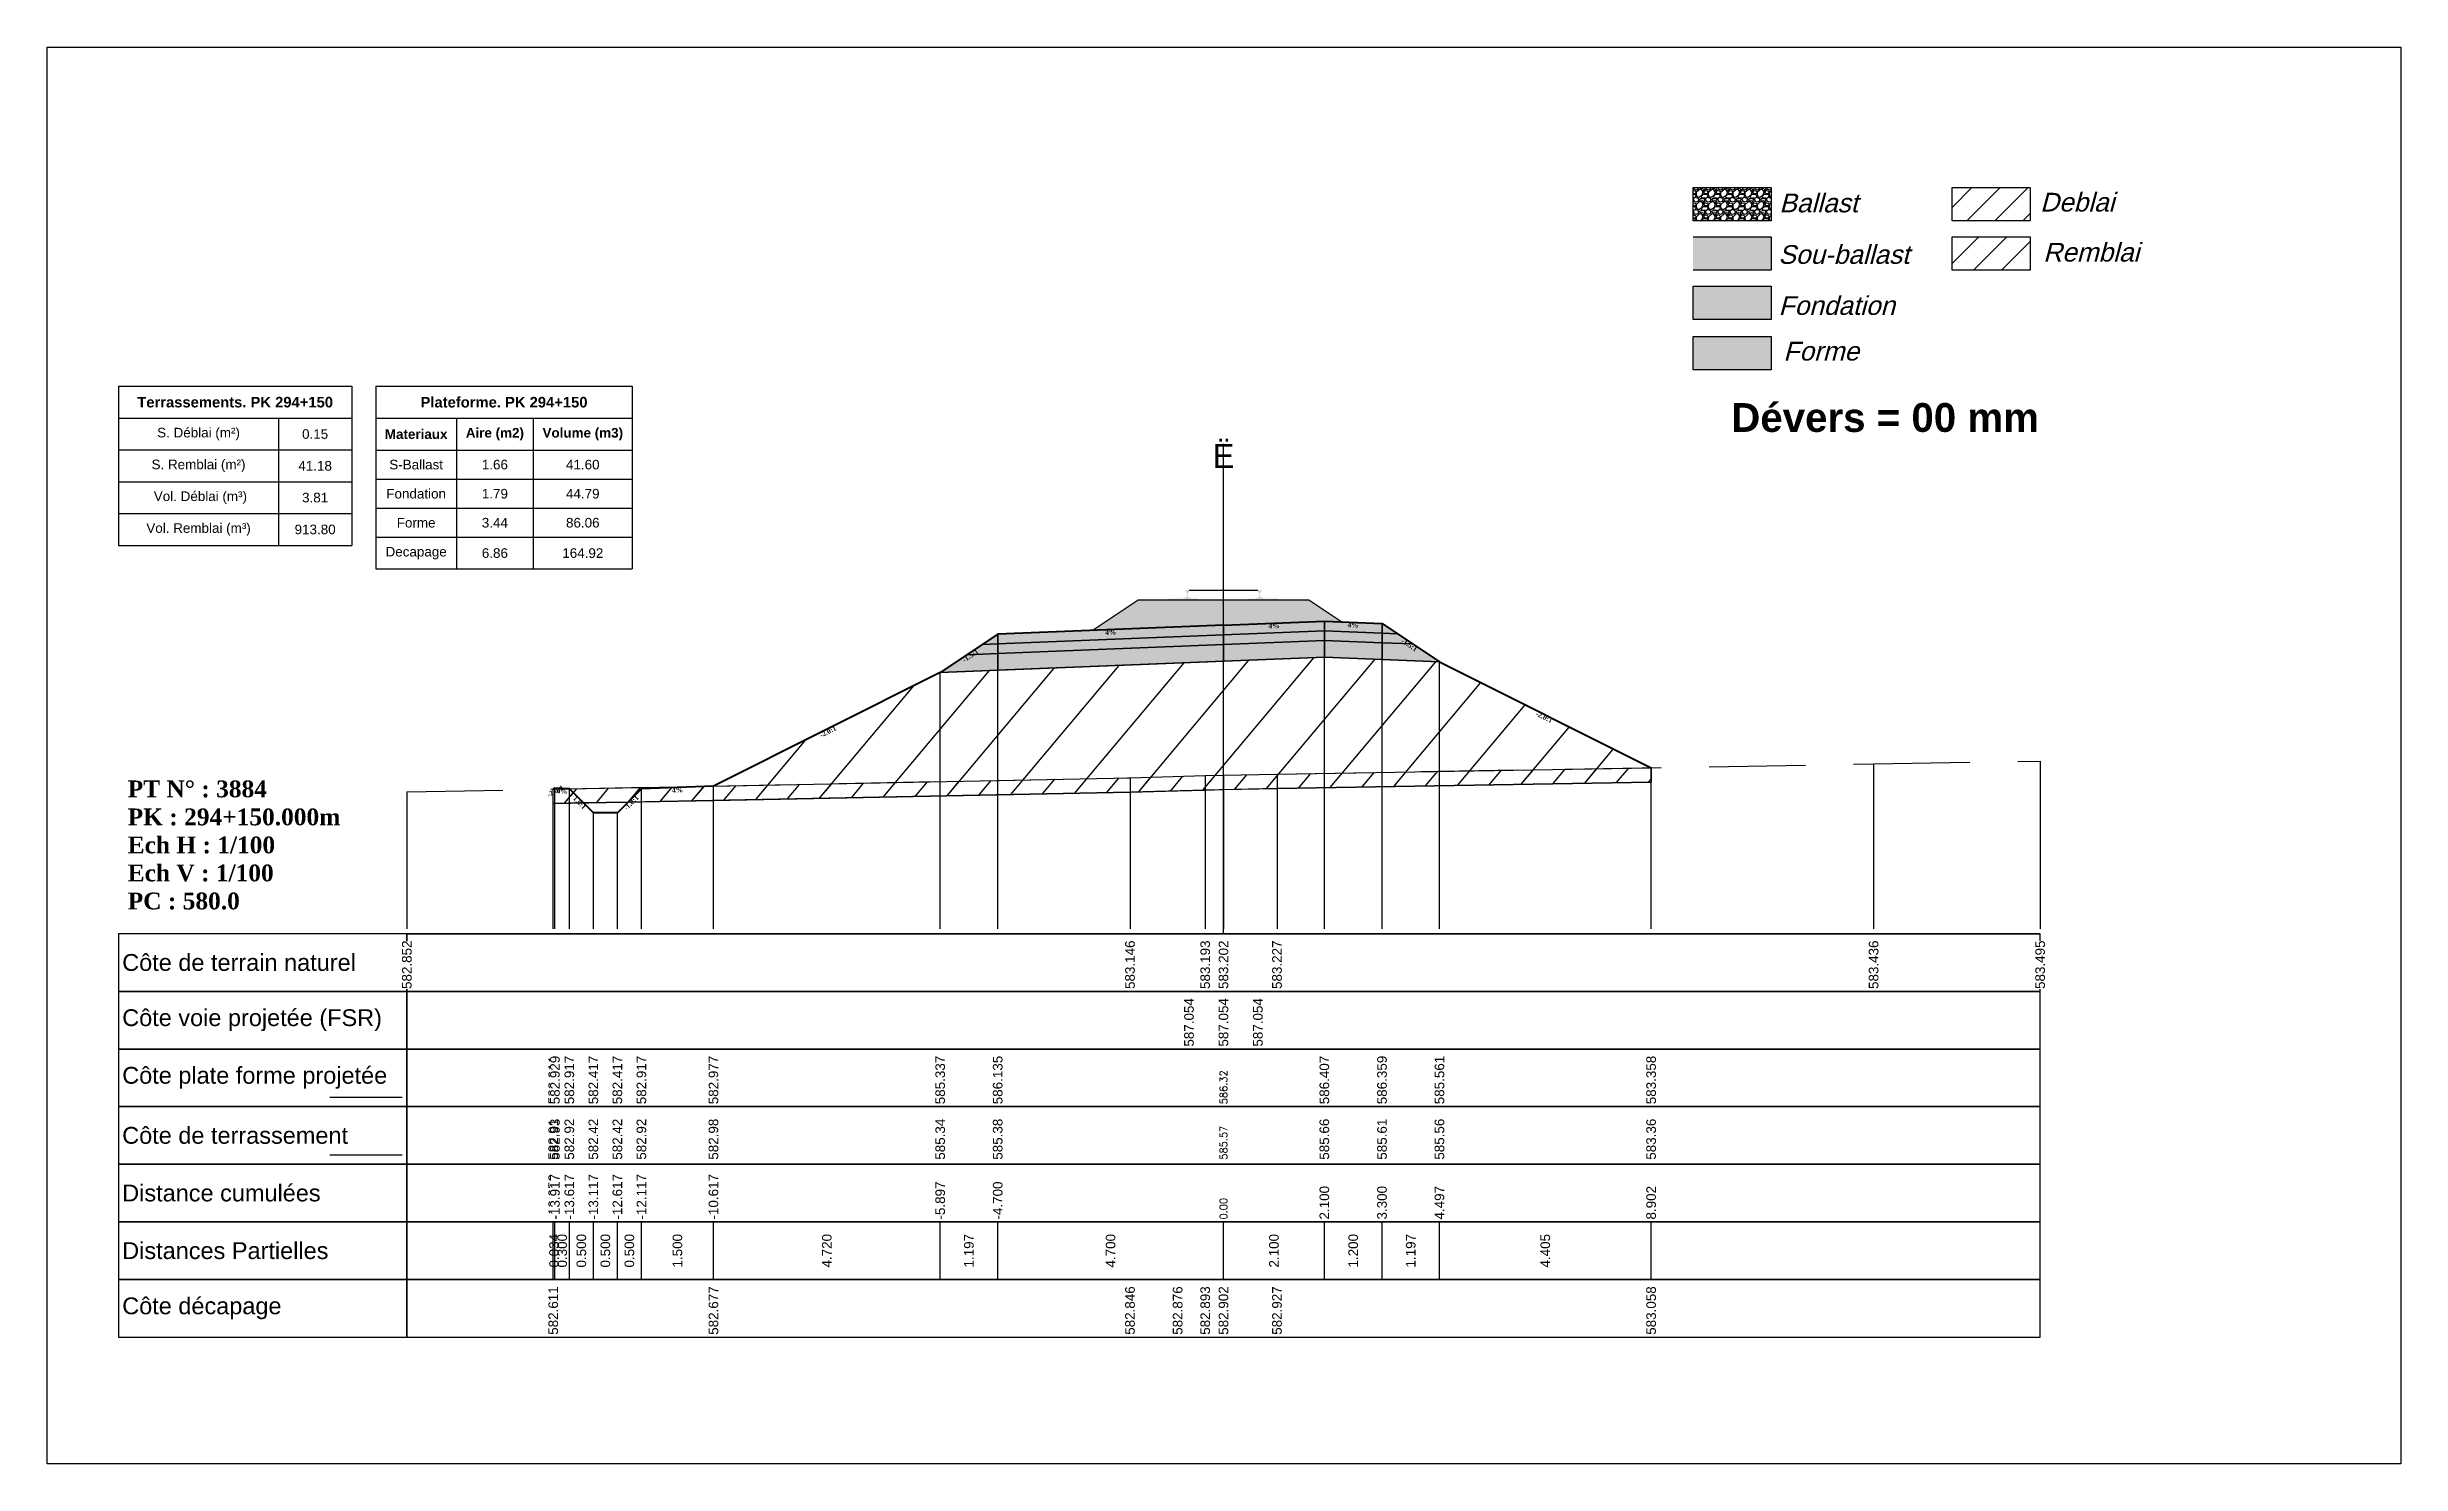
# Model space of a CAD drawing. Header units: millimetres. Extents: x 2762 to 3076, y 916 to 3305.
# Drawn here: x 2797.56 to 2846.56, y 1711.65 to 1741.15 of the extents above; entities that cross this region are included whole.
import ezdxf

# ---------------------------------------------------------------- set-up
doc = ezdxf.new("R2010")
doc.units = ezdxf.units.MM
doc.header["$LTSCALE"] = 2
doc.linetypes.add('CACHE', pattern=[9.525, 6.35, -3.175])
doc.linetypes.add('DASHED', pattern=[0.75, 0.5, -0.25])
for name, color, linetype in [('C-ANNO-TABL', 1, 'Continuous'), ('C-ANNO-TABL-TEXT', 150, 'Continuous'), ('C-ANNO-TABL-TITL', 150, 'Continuous'), ('C-ANNO-TABL-TTBL', 5, 'Continuous'), ('C-ROAD-CORR', 5, 'Continuous'), ('C-ROAD-SCTN', 7, 'Continuous')]:
    doc.layers.add(name, color=color, linetype=linetype)
doc.styles.add('ARIAL', font='arial.ttf')
doc.styles.add('C3D_Etiquette', font='romans.shx')
doc.styles.add('C3D_Profil_Travers', font='romans.shx')
doc.styles.get("Standard").update_dxf_attribs({"font": 'arial.ttf'})

msp = doc.modelspace()

# ---------------------------------------------------------------- texts
at = {"insert": (2832.624, 1733.733), "char_height": 0.6, "attachment_point": 1}
msp.add_mtext_dynamic_manual_height_columns('{\\fArial|b1|i0|c0|p34;Dévers = 00 mm}', width=8.82587, gutter_width=1.25, heights=[0], dxfattribs=at)
at = {"color": 7, "linetype": 'Continuous', "lineweight": -3}
for s, insert, char_height, attachment_point, style in [('{\\fWingdings|b0|i0|c2|p0;Ë}', (2822.055, 1732.384), 0.5, 8, 'C3D_Profil_Travers'), ('{\\fTimes New Roman|b1|i0|c0|p18;PT N° : 3884\\PPK : 294+150.000m\\PEch H : 1/100\\PEch V : 1/100\\PPC : 580.0}', (2799.243, 1723.184), 0.35, 7, 'C3D_Profil_Travers'), ('{\\fArial|b0|i0|c0|p34;Côte de terrain naturel}', (2799.129, 1722.084), 0.35, 4, 'C3D_Etiquette'), ('{\\fArial|b0|i0|c0|p34;Côte plate forme projetée}', (2799.129, 1719.684), 0.35, 4, 'C3D_Etiquette'), ('{\\fArial|b0|i0|c0|p34;Côte de terrassement}', (2799.129, 1718.484), 0.35, 4, 'C3D_Etiquette'), ('{\\fArial|b0|i0|c0|p34;Distance cumulées}', (2799.129, 1717.284), 0.35, 4, 'C3D_Etiquette'), ('{\\fArial|b0|i0|c0|p34;Distances Partielles}', (2799.129, 1716.084), 0.35, 4, 'C3D_Etiquette'), ('{\\fArial|b0|i0|c0|p34;Côte décapage}', (2799.129, 1714.884), 0.35, 4, 'C3D_Etiquette')]:
    msp.add_mtext(s, dxfattribs=dict(at, insert=insert, char_height=char_height, attachment_point=attachment_point, style=style))
at = {"color": 7, "linetype": 'Continuous', "lineweight": -3, "char_height": 0.1, "attachment_point": 2, "style": 'C3D_Etiquette'}
for s, insert, width, rotation in [('{\\fTimes New Roman|b1|i0|c0|p18;4%}', (2819.705, 1729.009), 0.42071, 2.2906), ('{\\fTimes New Roman|b1|i0|c0|p18;4%}', (2823.105, 1729.145), 0.37094, 2.2906), ('{\\fTimes New Roman|b1|i0|c0|p18;4%}', (2824.754, 1729.163), 0.42071, 357.7094), ('{\\fTimes New Roman|b1|i0|c0|p18;-1.5:1}', (2825.951, 1728.74), 0.34598, 326.3099), ('{\\fTimes New Roman|b1|i0|c0|p18;-1.5:1}', (2816.758, 1728.516), 0.34598, 33.6901), ('{\\fTimes New Roman|b1|i0|c0|p18;-2.0:1}', (2828.752, 1727.24), 0.34598, 333.4349), ('{\\fTimes New Roman|b1|i0|c0|p18;-2.0:1}', (2813.799, 1726.937), 0.34598, 26.5651), ('{\\fTimes New Roman|b1|i0|c0|p18;-2.0:1}', (2808.122, 1725.7), 0.34598, 26.5651), ('{\\fTimes New Roman|b1|i0|c0|p18;4%}', (2808.287, 1725.702), 0.37094, 357.7094), ('{\\fTimes New Roman|b1|i0|c0|p18;1.0:1}', (2808.685, 1725.448), 0.29001, 315), ('{\\fTimes New Roman|b1|i0|c0|p18;-1.0:1}', (2809.69, 1725.448), 0.34598, 45), ('{\\fTimes New Roman|b1|i0|c0|p18;4%}', (2810.688, 1725.726), 0.42071, 2.2906)]:
    msp.add_mtext(s, dxfattribs=dict(at, insert=insert, width=width, rotation=rotation))
at = {"color": 7, "linetype": 'Continuous', "lineweight": -3, "insert": (2799.129, 1720.884), "char_height": 0.35, "attachment_point": 4}
msp.add_mtext('{\\fArial|b0|i0|c0|p34;Côte voie projetée (FSR)}', dxfattribs=at)
at = {"color": 7, "linetype": 'Continuous', "lineweight": -3, "rotation": 90, "style": 'C3D_Profil_Travers'}
for s, insert, char_height, attachment_point in [('586.32', (2822.055, 1719.134), 0.15, 4), ('{\\fArial|b0|i0|c0|p34;582.91}', (2808.103, 1717.979), 0.2, 4), ('{\\fArial|b0|i0|c0|p34;582.93}', (2808.138, 1717.979), 0.2, 4), ('{\\fArial|b0|i0|c0|p34;582.92}', (2808.438, 1717.979), 0.2, 4), ('{\\fArial|b0|i0|c0|p34;582.42}', (2808.938, 1717.979), 0.2, 4), ('{\\fArial|b0|i0|c0|p34;582.42}', (2809.438, 1717.979), 0.2, 4), ('{\\fArial|b0|i0|c0|p34;582.92}', (2809.938, 1717.979), 0.2, 4), ('{\\fArial|b0|i0|c0|p34;582.98}', (2811.438, 1717.979), 0.2, 4), ('{\\fArial|b0|i0|c0|p34;585.34}', (2816.158, 1717.979), 0.2, 4), ('{\\fArial|b0|i0|c0|p34;585.38}', (2817.355, 1717.979), 0.2, 4), ('585.57', (2822.055, 1717.979), 0.15, 4), ('{\\fArial|b0|i0|c0|p34;585.66}', (2824.155, 1717.979), 0.2, 4), ('{\\fArial|b0|i0|c0|p34;585.61}', (2825.355, 1717.979), 0.2, 4), ('{\\fArial|b0|i0|c0|p34;585.56}', (2826.551, 1717.979), 0.2, 4), ('{\\fArial|b0|i0|c0|p34;583.36}', (2830.957, 1717.979), 0.2, 4), ('0.00', (2822.055, 1716.734), 0.15, 4), ('{\\fArial|b0|i0|c0|p34;0.034}', (2808.12, 1716.084), 0.2, 5), ('{\\fArial|b0|i0|c0|p34;0.300}', (2808.288, 1716.084), 0.2, 5), ('{\\fArial|b0|i0|c0|p34;0.500}', (2808.688, 1716.084), 0.2, 5), ('{\\fArial|b0|i0|c0|p34;0.500}', (2809.188, 1716.084), 0.2, 5), ('{\\fArial|b0|i0|c0|p34;0.500}', (2809.688, 1716.084), 0.2, 5), ('{\\fArial|b0|i0|c0|p34;1.500}', (2810.688, 1716.084), 0.2, 5), ('{\\fArial|b0|i0|c0|p34;4.720}', (2813.798, 1716.084), 0.2, 5), ('{\\fArial|b0|i0|c0|p34;1.197}', (2816.756, 1716.084), 0.2, 5), ('{\\fArial|b0|i0|c0|p34;4.700}', (2819.705, 1716.084), 0.2, 5), ('{\\fArial|b0|i0|c0|p34;2.100}', (2823.105, 1716.084), 0.2, 5), ('{\\fArial|b0|i0|c0|p34;1.200}', (2824.755, 1716.084), 0.2, 5), ('{\\fArial|b0|i0|c0|p34;1.197}', (2825.953, 1716.084), 0.2, 5), ('{\\fArial|b0|i0|c0|p34;4.405}', (2828.754, 1716.084), 0.2, 5)]:
    msp.add_mtext(s, dxfattribs=dict(at, insert=insert, char_height=char_height, attachment_point=attachment_point))
at = {"layer": 'C-ANNO-TABL-TEXT', "color": 7, "style": 'ARIAL', "oblique": 15}
for s, p in [('Ballast', (2833.624, 1737.705)), ('Deblai', (2839.054, 1737.721)), ('Remblai', (2839.118, 1736.679)), ('Sou-ballast', (2833.604, 1736.632)), ('Fondation', (2833.609, 1735.569)), ('Forme', (2833.709, 1734.619))]:
    msp.add_text(s, height=0.39, dxfattribs=at).set_placement(p)
at = {"layer": 'C-ANNO-TABL-TEXT', "color": 7, "linetype": 'Continuous', "lineweight": -3, "char_height": 0.2, "attachment_point": 5, "style": 'ARIAL'}
for s, insert in [('{\\fArial|b0|i0|c0|p34;\\C7;0.15}', (2803.145, 1733.088)), ('{\\fArial|b0|i0|c0|p34;\\C7;41.18}', (2803.145, 1732.426)), ('{\\fArial|b0|i0|c0|p34;\\C7;S-Ballast}', (2805.248, 1732.451)), ('{\\fArial|b0|i0|c0|p34;\\C7;1.66}', (2806.887, 1732.451)), ('{\\C18;\\c0;41.60}', (2808.717, 1732.451)), ('{\\fArial|b0|i0|c0|p34;\\C7;3.81}', (2803.145, 1731.764)), ('{\\fArial|b0|i0|c0|p34;\\C7;Fondation}', (2805.248, 1731.845)), ('{\\fArial|b0|i0|c0|p34;\\C7;1.79}', (2806.887, 1731.845)), ('{\\C18;\\c0;44.79}', (2808.717, 1731.845)), ('{\\fArial|b0|i0|c0|p34;\\C7;913.80}', (2803.145, 1731.101)), ('{\\fArial|b0|i0|c0|p34;\\C7;Forme}', (2805.248, 1731.241)), ('{\\fArial|b0|i0|c0|p34;\\C7;3.44}', (2806.887, 1731.241)), ('{\\C18;\\c0;86.06}', (2808.717, 1731.241)), ('{\\fArial|b0|i0|c0|p34;\\C7;Decapage}', (2805.248, 1730.609)), ('{\\fArial|b0|i0|c0|p34;\\C7;6.86}', (2806.887, 1730.609)), ('{\\C18;\\c0;164.92}', (2808.717, 1730.609))]:
    msp.add_mtext(s, dxfattribs=dict(at, insert=insert))
at = {"layer": 'C-ANNO-TABL-TITL', "color": 7, "linetype": 'Continuous', "lineweight": -3, "attachment_point": 5, "style": 'ARIAL'}
for s, insert, char_height in [('{\\fArial|b1|i0|c0|p34;\\C7;Terrassements. PK 294+150}', (2801.48, 1733.751), 0.22), ('{\\fArial|b1|i0|c0|p34;\\C18;\\c0;Plateforme. PK 294+150}', (2807.077, 1733.75), 0.22), ('{\\fArial|b0|i0|c0|p34;\\C7;S. Déblai (m²) }', (2800.718, 1733.088), 0.2), ('{\\fArial|b1|i0|c0|p34;\\C7;Materiaux   }', (2805.248, 1733.085), 0.2), ('{\\fArial|b1|i0|c0|p34;\\C7;Aire (m2)}', (2806.887, 1733.085), 0.2), ('{\\fArial|b1|i0|c0|p34;\\C7;Volume (m3)}', (2808.717, 1733.085), 0.2), ('{\\fArial|b0|i0|c0|p34;\\C7;S. Remblai (m²) }', (2800.718, 1732.426), 0.2), ('{\\fArial|b0|i0|c0|p34;\\C7; Vol. Déblai (m³) }', (2800.718, 1731.764), 0.2), ('{\\fArial|b0|i0|c0|p34;\\C7;Vol. Remblai (m³)}', (2800.718, 1731.101), 0.2)]:
    msp.add_mtext(s, dxfattribs=dict(at, insert=insert, char_height=char_height))

# ---------------------------------------------------------------- hatches: boundary and pattern name
h = msp.add_hatch(color=11)
h.dxf.hatch_style = 1
h.paths.add_polyline_path([(2833.456, 1737.191), (2831.83, 1737.191), (2831.83, 1736.499), (2833.456, 1736.499)])
h = msp.add_hatch(color=30)
h.dxf.hatch_style = 1
h.paths.add_polyline_path([(2833.456, 1736.164), (2831.83, 1736.164), (2831.83, 1735.472), (2833.456, 1735.472)])
h = msp.add_hatch(color=83)
h.dxf.hatch_style = 1
h.paths.add_polyline_path([(2833.456, 1735.118), (2831.83, 1735.118), (2831.83, 1734.426), (2833.456, 1734.426)])
at = {"linetype": 'Continuous', "lineweight": -3}
msp.add_hatch(color=254, dxfattribs=at).paths.add_polyline_path([(2820.837, 1729.454), (2820.837, 1729.639), (2820.952, 1729.66), (2821.3, 1729.66), (2821.3, 1729.666), (2821.226, 1729.666), (2821.226, 1729.675), (2821.227, 1729.676), (2821.229, 1729.677), (2821.23, 1729.677), (2821.25, 1729.679), (2821.253, 1729.679), (2821.256, 1729.681), (2821.284, 1729.691), (2821.287, 1729.692), (2821.288, 1729.694), (2821.289, 1729.695), (2821.29, 1729.699), (2821.291, 1729.706), (2821.292, 1729.715), (2821.293, 1729.726), (2821.293, 1729.75), (2821.292, 1729.766), (2821.292, 1729.772), (2821.291, 1729.778), (2821.29, 1729.782), (2821.29, 1729.784), (2821.289, 1729.788), (2821.288, 1729.789), (2821.287, 1729.791), (2821.286, 1729.792), (2821.285, 1729.793), (2821.269, 1729.799), (2821.267, 1729.8), (2821.266, 1729.801), (2821.265, 1729.803), (2821.265, 1729.805), (2821.265, 1729.823), (2821.266, 1729.828), (2821.267, 1729.83), (2821.269, 1729.832), (2821.271, 1729.834), (2821.274, 1729.835), (2821.275, 1729.835), (2821.279, 1729.836), (2821.283, 1729.837), (2821.286, 1729.837), (2821.29, 1729.837), (2821.295, 1729.837), (2821.298, 1729.837), (2821.301, 1729.838), (2821.305, 1729.837), (2821.308, 1729.837), (2821.312, 1729.837), (2821.317, 1729.837), (2821.32, 1729.837), (2821.324, 1729.836), (2821.328, 1729.835), (2821.329, 1729.835), (2821.331, 1729.834), (2821.334, 1729.832), (2821.336, 1729.83), (2821.337, 1729.828), (2821.337, 1729.823), (2821.337, 1729.805), (2821.337, 1729.803), (2821.337, 1729.801), (2821.336, 1729.8), (2821.334, 1729.799), (2821.318, 1729.793), (2821.317, 1729.792), (2821.315, 1729.791), (2821.314, 1729.789), (2821.314, 1729.788), (2821.313, 1729.784), (2821.312, 1729.782), (2821.312, 1729.778), (2821.311, 1729.772), (2821.31, 1729.766), (2821.31, 1729.75), (2821.31, 1729.726), (2821.311, 1729.715), (2821.312, 1729.706), (2821.313, 1729.699), (2821.314, 1729.695), (2821.315, 1729.694), (2821.316, 1729.692), (2821.318, 1729.691), (2821.347, 1729.681), (2821.35, 1729.679), (2821.353, 1729.679), (2821.373, 1729.677), (2821.374, 1729.677), (2821.375, 1729.676), (2821.376, 1729.675), (2821.376, 1729.666), (2821.302, 1729.666), (2821.302, 1729.66), (2821.506, 1729.66), (2821.638, 1729.629), (2822.472, 1729.629), (2822.603, 1729.66), (2822.807, 1729.66), (2822.807, 1729.666), (2822.733, 1729.666), (2822.733, 1729.675), (2822.734, 1729.676), (2822.736, 1729.677), (2822.737, 1729.677), (2822.757, 1729.679), (2822.76, 1729.679), (2822.763, 1729.681), (2822.791, 1729.691), (2822.794, 1729.692), (2822.795, 1729.694), (2822.796, 1729.695), (2822.797, 1729.699), (2822.798, 1729.706), (2822.799, 1729.715), (2822.8, 1729.726), (2822.8, 1729.75), (2822.799, 1729.766), (2822.799, 1729.772), (2822.798, 1729.778), (2822.797, 1729.782), (2822.797, 1729.784), (2822.796, 1729.788), (2822.795, 1729.789), (2822.794, 1729.791), (2822.793, 1729.792), (2822.792, 1729.793), (2822.776, 1729.799), (2822.774, 1729.8), (2822.773, 1729.801), (2822.772, 1729.803), (2822.772, 1729.805), (2822.772, 1729.823), (2822.773, 1729.828), (2822.774, 1729.83), (2822.776, 1729.832), (2822.778, 1729.834), (2822.781, 1729.835), (2822.782, 1729.835), (2822.786, 1729.836), (2822.79, 1729.837), (2822.793, 1729.837), (2822.797, 1729.837), (2822.802, 1729.837), (2822.805, 1729.837), (2822.808, 1729.838), (2822.812, 1729.837), (2822.815, 1729.837), (2822.819, 1729.837), (2822.824, 1729.837), (2822.827, 1729.837), (2822.831, 1729.836), (2822.835, 1729.835), (2822.836, 1729.835), (2822.838, 1729.834), (2822.841, 1729.832), (2822.843, 1729.83), (2822.844, 1729.828), (2822.844, 1729.823), (2822.844, 1729.805), (2822.844, 1729.803), (2822.844, 1729.801), (2822.843, 1729.8), (2822.841, 1729.799), (2822.825, 1729.793), (2822.824, 1729.792), (2822.822, 1729.791), (2822.821, 1729.789), (2822.821, 1729.788), (2822.82, 1729.784), (2822.819, 1729.782), (2822.819, 1729.778), (2822.818, 1729.772), (2822.817, 1729.766), (2822.817, 1729.75), (2822.817, 1729.726), (2822.818, 1729.715), (2822.819, 1729.706), (2822.82, 1729.699), (2822.821, 1729.695), (2822.822, 1729.694), (2822.823, 1729.692), (2822.825, 1729.691), (2822.854, 1729.681), (2822.857, 1729.679), (2822.86, 1729.679), (2822.88, 1729.677), (2822.881, 1729.677), (2822.882, 1729.676), (2822.883, 1729.675), (2822.883, 1729.666), (2822.809, 1729.666), (2822.809, 1729.66), (2823.157, 1729.66), (2823.272, 1729.639), (2823.272, 1729.454)])
h = msp.add_hatch(dxfattribs=at)
h.set_pattern_fill('GRAVEL', color=252, scale=0.009, style=0)
h.set_pattern_definition([(228.0128, (2819.486781, 1729.22581), (-1.8288, -2.0574), [0.030755, -3.0447435]), (184.96974, (2819.466207, 1729.20295), (2.743199999, 0.228600013), [0.0527764, -5.2248644]), (132.51045, (2819.413629, 1729.198378), (2.286, -2.5146), [0.0372133, -3.684125]), (267.2737, (2819.324475, 1729.141228), (0.2286, 4.572), [0.0480604, -4.7579794]), (292.83365, (2819.322189, 1729.093222), (-1.143, 2.7432), [0.047127, -4.6655827]), (357.2737, (2819.340477, 1729.049788), (-4.572, 0.2286), [0.0480604, -4.7579794]), (37.69424, (2819.388483, 1729.0475024), (-2.9718, -2.286), [0.0635574, -6.2921804]), (72.25533, (2819.438775, 1729.086364), (1.6002, 5.0292), [0.0600048, -5.940473]), (121.42957, (2819.457063, 1729.143514), (-1.8288, 2.9718), [0.048223, -4.774099]), (175.23636, (2819.431917, 1729.184662), (2.5146, -0.2286), [0.055054, -2.697654]), (222.39744, (2819.377053, 1729.1892344), (-2.7432, -2.5146), [0.071197, -7.0485095]), (138.81407, (2819.55079, 1729.138942), (-1.6002, 1.3716), [0.0243004, -2.405751]), (171.46923, (2819.532501, 1729.154944), (2.9718, -0.4572), [0.0462314, -4.5769175]), (225, (2819.48678, 1729.1618), (-3e-17, -0.2286), [0.032329, -0.29096]), (203.1986, (2819.47078, 1729.189234), (1.143, 0.4572), [0.01741, -1.723556]), (291.8014, (2819.454777, 1729.182376), (-0.2286, 0.6858), [0.024621, -1.206428]), (30.9638, (2819.46392, 1729.159516), (0.6858, 0.4572), [0.039989, -1.292967]), (161.565, (2819.49821, 1729.18009), (0.4572, -0.2286), [0.028916, -0.693981]), (16.38954, (2819.322189, 1729.182376), (2.286, 0.6858), [0.040508, -4.0102944]), (70.34618, (2819.361051, 1729.193806), (-0.9144, -2.5146), [0.033984, -3.3643994]), (293.1986, (2819.49821, 1729.22581), (-0.4572, 1.143), [0.034819, -1.7061465]), (343.61046, (2819.511927, 1729.193806), (-2.286, 0.6858), [0.040508, -4.0102944]), (339.44395, (2819.32219, 1729.040644), (-1.143, 0.4572), [0.039063, -1.914096]), (294.77514, (2819.358765, 1729.026928), (-1.143, 2.5146), [0.0327305, -3.2403234]), (66.8014, (2819.500497, 1728.99721), (0.4572, 1.143), [0.034819, -1.7061465]), (17.35402, (2819.514213, 1729.029214), (-2.9718, -0.9144), [0.0383204, -3.793714]), (69.44395, (2819.388483, 1728.99721), (-0.4572, -1.143), [0.0195316, -1.933628]), (101.3099, (2819.48678, 1728.99721), (-0.2286, 0.9144), [0.011656, -1.1539795]), (165.9638, (2819.484495, 1729.00864), (0.6858, -0.2286), [0.047127, -0.895415]), (186.009, (2819.438775, 1729.02007), (2.286, 0.2286), [0.043674, -4.323723]), (303.69, (2819.46392, 1729.13894), (-0.2286, 0.4572), [0.032969, -0.79126]), (353.15723, (2819.482209, 1729.11151), (3.8862, -0.4572), [0.05756, -5.698441]), (60.9454, (2819.53936, 1729.104652), (-0.9144, -1.6002), [0.023536, -2.330045]), (90, (2819.5508, 1729.12523), (-0.2286, 0.2286), [0.013716, -0.214884]), (120.25644, (2819.434203, 1729.026928), (0.9144, -1.6002), [0.031758, -3.1440547]), (48.0128, (2819.418201, 1729.05436), (1.8288, 2.0574), [0.06151, -3.0139886]), (0, (2819.45935, 1729.10008), (0.2286, 0.2286), [0.059436, -0.169164]), (325.30485, (2819.518785, 1729.10008), (2.286, -1.6002), [0.036145, -3.5783385]), (254.0546, (2819.548503, 1729.079506), (-0.2286, -0.9144), [0.033285, -1.6309485]), (207.64598, (2819.539359, 1729.047502), (-4.3434, -2.286), [0.054193, -5.365122]), (175.42608, (2819.491353, 1729.022356), (-2.9718, 0.2286), [0.0573327, -5.675926])])
h.paths.add_polyline_path([(2819.322, 1728.997), (2820.28, 1729.636), (2823.83, 1729.636), (2824.519, 1729.176), (2824.155, 1729.191)])
h = msp.add_hatch(color=83, dxfattribs=at)
h.paths.add_polyline_path([(2825.355, 1728.393), (2825.355, 1728.743), (2825.993, 1728.717), (2826.551, 1728.345)])
h.paths.add_polyline_path([(2824.155, 1728.441), (2824.155, 1728.791), (2825.355, 1728.743), (2825.355, 1728.393)])
h.paths.add_polyline_path([(2822.055, 1728.357), (2822.055, 1728.707), (2824.155, 1728.791), (2824.155, 1728.441)])
h.paths.add_polyline_path([(2817.355, 1728.169), (2817.355, 1728.519), (2822.055, 1728.707), (2822.055, 1728.357)])
h.paths.add_polyline_path([(2816.158, 1728.121), (2816.716, 1728.493), (2817.355, 1728.519), (2817.355, 1728.169)])
h = msp.add_hatch(color=30, dxfattribs=at)
h.paths.add_polyline_path([(2825.355, 1728.743), (2825.355, 1728.943), (2825.674, 1728.93), (2825.993, 1728.717)])
h.paths.add_polyline_path([(2824.155, 1728.791), (2824.155, 1728.991), (2825.355, 1728.943), (2825.355, 1728.743)])
h.paths.add_polyline_path([(2822.055, 1728.707), (2822.055, 1728.907), (2824.155, 1728.991), (2824.155, 1728.791)])
h.paths.add_polyline_path([(2817.355, 1728.519), (2817.355, 1728.719), (2822.055, 1728.907), (2822.055, 1728.707)])
h.paths.add_polyline_path([(2816.716, 1728.493), (2817.035, 1728.706), (2817.355, 1728.719), (2817.355, 1728.519)])
h = msp.add_hatch(color=11, dxfattribs=at)
h.paths.add_polyline_path([(2825.355, 1728.943), (2825.355, 1729.143), (2825.674, 1728.93)])
h.paths.add_polyline_path([(2824.155, 1728.991), (2824.155, 1729.191), (2825.355, 1729.143), (2825.355, 1728.943)])
h.paths.add_polyline_path([(2822.055, 1728.907), (2822.055, 1729.107), (2824.155, 1729.191), (2824.155, 1728.991)])
h.paths.add_polyline_path([(2817.355, 1728.719), (2817.355, 1728.919), (2822.055, 1729.107), (2822.055, 1728.907)])
h.paths.add_polyline_path([(2817.035, 1728.706), (2817.355, 1728.919), (2817.355, 1728.719)])
h = msp.add_hatch(dxfattribs=at)
h.set_pattern_fill('_U', color=3, angle=50, style=0, pattern_type=0)
h.set_pattern_definition([(50, (2809.6628, 1725.4258), (-0.766044, 0.642788), [])])
h.paths.add_polyline_path([(2809.663, 1725.426), (2809.938, 1725.7), (2811.438, 1725.76), (2816.158, 1728.121), (2824.155, 1728.441), (2826.551, 1728.345), (2830.957, 1726.142), (2830.957, 1725.842), (2823.169, 1725.71), (2821.675, 1725.677), (2820.109, 1725.63)])
h.paths.add_polyline_path([(2808.103, 1725.395), (2808.103, 1725.695), (2808.138, 1725.712), (2808.438, 1725.7), (2808.73, 1725.408)])
h = msp.add_hatch(dxfattribs=at)
h.set_pattern_fill('_U', color=150, scale=0.5, angle=50, style=0, pattern_type=0)
h.set_pattern_definition([(50, (2809.6628, 1725.4258), (-0.383022, 0.321394), [])])
h.paths.add_polyline_path([(2809.663, 1725.426), (2809.938, 1725.7), (2811.438, 1725.76), (2820.109, 1725.93), (2821.675, 1725.977), (2823.169, 1726.01), (2830.957, 1726.142), (2830.957, 1725.842), (2823.169, 1725.71), (2821.675, 1725.677), (2820.109, 1725.63)])
h.paths.add_polyline_path([(2808.415, 1725.701), (2811.438, 1725.76), (2809.938, 1725.7), (2809.663, 1725.426), (2808.73, 1725.408), (2808.438, 1725.7)])
h.paths.add_polyline_path([(2808.103, 1725.395), (2808.103, 1725.695), (2808.415, 1725.701), (2808.438, 1725.7), (2808.73, 1725.408)])

# ---------------------------------------------------------------- linework, layer by layer
for p, q in [((2831.83, 1738.219), (2833.456, 1738.219)), ((2831.83, 1738.219), (2833.456, 1738.219)), ((2831.83, 1737.527), (2831.83, 1738.219)), ((2833.456, 1738.219), (2833.456, 1737.527)), ((2833.456, 1738.219), (2833.456, 1737.527)), ((2837.223, 1738.219), (2838.849, 1738.219)), ((2837.223, 1737.527), (2837.223, 1738.219)), ((2838.849, 1738.219), (2838.849, 1737.527)), ((2833.456, 1737.527), (2831.83, 1737.527)), ((2833.456, 1737.527), (2831.83, 1737.527)), ((2831.83, 1737.191), (2833.456, 1737.191)), ((2833.456, 1737.191), (2833.456, 1736.499)), ((2838.849, 1737.527), (2837.223, 1737.527)), ((2837.223, 1737.191), (2838.849, 1737.191)), ((2837.223, 1736.499), (2837.223, 1737.191)), ((2838.849, 1737.191), (2838.849, 1736.499)), ((2833.456, 1736.499), (2831.83, 1736.499)), ((2831.83, 1736.164), (2833.456, 1736.164)), ((2831.83, 1735.472), (2831.83, 1736.164)), ((2833.456, 1736.164), (2833.456, 1735.472)), ((2838.849, 1736.499), (2837.223, 1736.499)), ((2833.456, 1735.472), (2831.83, 1735.472)), ((2831.83, 1735.118), (2833.456, 1735.118)), ((2831.83, 1734.426), (2831.83, 1735.118)), ((2833.456, 1735.118), (2833.456, 1734.426)), ((2833.456, 1734.426), (2831.83, 1734.426))]:
    msp.add_line(p, q)
at = {"linetype": 'Continuous'}
for p, q in [((2831.833, 1738.172), (2831.83, 1738.173)), ((2831.83, 1738.17), (2831.833, 1738.172)), ((2831.87, 1738.144), (2831.83, 1738.15)), ((2831.83, 1738.104), (2831.88, 1738.098)), ((2831.83, 1738.083), (2831.856, 1738.083)), ((2831.836, 1738.219), (2831.849, 1738.188)), ((2831.848, 1738.188), (2831.891, 1738.175)), ((2831.855, 1738.086), (2831.889, 1738.063)), ((2831.893, 1738.128), (2831.872, 1738.145)), ((2831.879, 1738.088), (2831.892, 1738.111)), ((2831.889, 1738.061), (2831.879, 1738.025)), ((2831.891, 1738.175), (2831.935, 1738.188)), ((2831.894, 1738.129), (2831.892, 1738.076)), ((2831.892, 1738.111), (2831.892, 1738.127)), ((2831.892, 1738.076), (2831.912, 1738.028)), ((2831.959, 1738.175), (2831.9, 1738.122)), ((2831.935, 1738.187), (2831.946, 1738.219)), ((2832.012, 1738.175), (2831.951, 1738.18)), ((2831.965, 1738.025), (2832.021, 1738.068)), ((2831.992, 1738.193), (2831.968, 1738.219)), ((2832.035, 1738.199), (2831.977, 1738.194)), ((2831.999, 1738.033), (2832.044, 1738.083)), ((2832.018, 1738.003), (2832, 1738.034)), ((2832.039, 1738.131), (2832.011, 1738.176)), ((2832.021, 1738.068), (2832.041, 1738.132)), ((2832.038, 1738.175), (2832.048, 1738.15)), ((2832.057, 1738.183), (2832.039, 1738.176)), ((2832.044, 1738.083), (2832.11, 1738.083)), ((2832.049, 1738.149), (2832.087, 1738.172)), ((2832.074, 1738.152), (2832.049, 1738.127)), ((2832.049, 1738.127), (2832.069, 1738.096)), ((2832.069, 1738.219), (2832.051, 1738.198)), ((2832.069, 1738.219), (2832.051, 1738.198)), ((2832.087, 1738.172), (2832.056, 1738.182)), ((2832.07, 1738.106), (2832.134, 1738.098)), ((2832.124, 1738.144), (2832.074, 1738.151)), ((2832.124, 1738.144), (2832.074, 1738.151)), ((2832.09, 1738.219), (2832.103, 1738.188)), ((2832.09, 1738.219), (2832.103, 1738.188)), ((2832.102, 1738.188), (2832.145, 1738.175)), ((2832.102, 1738.188), (2832.145, 1738.175)), ((2832.109, 1738.086), (2832.143, 1738.063)), ((2832.147, 1738.128), (2832.126, 1738.145)), ((2832.147, 1738.128), (2832.126, 1738.145)), ((2832.133, 1738.088), (2832.146, 1738.111)), ((2832.143, 1738.061), (2832.133, 1738.025)), ((2832.145, 1738.175), (2832.189, 1738.188)), ((2832.145, 1738.175), (2832.189, 1738.188)), ((2832.148, 1738.129), (2832.146, 1738.076)), ((2832.148, 1738.129), (2832.146, 1738.076)), ((2832.146, 1738.111), (2832.146, 1738.127)), ((2832.146, 1738.111), (2832.146, 1738.127)), ((2832.146, 1738.076), (2832.166, 1738.028)), ((2832.213, 1738.175), (2832.154, 1738.122)), ((2832.213, 1738.175), (2832.154, 1738.122)), ((2832.189, 1738.187), (2832.2, 1738.219)), ((2832.189, 1738.187), (2832.2, 1738.219)), ((2832.266, 1738.175), (2832.205, 1738.18)), ((2832.266, 1738.175), (2832.205, 1738.18)), ((2832.219, 1738.025), (2832.275, 1738.068)), ((2832.219, 1738.025), (2832.275, 1738.068)), ((2832.246, 1738.193), (2832.222, 1738.219)), ((2832.246, 1738.193), (2832.222, 1738.219)), ((2832.289, 1738.199), (2832.231, 1738.194)), ((2832.289, 1738.199), (2832.231, 1738.194)), ((2832.253, 1738.033), (2832.298, 1738.083)), ((2832.253, 1738.033), (2832.298, 1738.083)), ((2832.272, 1738.003), (2832.254, 1738.034)), ((2832.272, 1738.003), (2832.254, 1738.034)), ((2832.293, 1738.131), (2832.265, 1738.176)), ((2832.293, 1738.131), (2832.265, 1738.176)), ((2832.275, 1738.068), (2832.295, 1738.132)), ((2832.275, 1738.068), (2832.295, 1738.132)), ((2832.292, 1738.175), (2832.302, 1738.15)), ((2832.292, 1738.175), (2832.302, 1738.15)), ((2832.311, 1738.183), (2832.293, 1738.176)), ((2832.311, 1738.183), (2832.293, 1738.176)), ((2832.298, 1738.083), (2832.364, 1738.083)), ((2832.298, 1738.083), (2832.364, 1738.083)), ((2832.303, 1738.149), (2832.341, 1738.172)), ((2832.303, 1738.149), (2832.341, 1738.172)), ((2832.328, 1738.152), (2832.303, 1738.127)), ((2832.328, 1738.152), (2832.303, 1738.127)), ((2832.303, 1738.127), (2832.323, 1738.096)), ((2832.303, 1738.127), (2832.323, 1738.096)), ((2832.323, 1738.219), (2832.305, 1738.198)), ((2832.323, 1738.219), (2832.305, 1738.198)), ((2832.341, 1738.172), (2832.31, 1738.182)), ((2832.341, 1738.172), (2832.31, 1738.182)), ((2832.324, 1738.106), (2832.388, 1738.098)), ((2832.324, 1738.106), (2832.388, 1738.098)), ((2832.378, 1738.144), (2832.328, 1738.151)), ((2832.378, 1738.144), (2832.328, 1738.151)), ((2832.344, 1738.219), (2832.357, 1738.188)), ((2832.344, 1738.219), (2832.357, 1738.188)), ((2832.356, 1738.188), (2832.399, 1738.175)), ((2832.356, 1738.188), (2832.399, 1738.175)), ((2832.363, 1738.086), (2832.397, 1738.063)), ((2832.363, 1738.086), (2832.397, 1738.063)), ((2832.401, 1738.128), (2832.38, 1738.145)), ((2832.401, 1738.128), (2832.38, 1738.145)), ((2832.387, 1738.088), (2832.4, 1738.111)), ((2832.387, 1738.088), (2832.4, 1738.111)), ((2832.397, 1738.061), (2832.387, 1738.025)), ((2832.397, 1738.061), (2832.387, 1738.025)), ((2832.399, 1738.175), (2832.443, 1738.188)), ((2832.399, 1738.175), (2832.443, 1738.188)), ((2832.402, 1738.129), (2832.4, 1738.076)), ((2832.402, 1738.129), (2832.4, 1738.076)), ((2832.4, 1738.111), (2832.4, 1738.127)), ((2832.4, 1738.111), (2832.4, 1738.127)), ((2832.4, 1738.076), (2832.42, 1738.028)), ((2832.4, 1738.076), (2832.42, 1738.028)), ((2832.467, 1738.175), (2832.408, 1738.122)), ((2832.467, 1738.175), (2832.408, 1738.122)), ((2832.443, 1738.187), (2832.454, 1738.219)), ((2832.443, 1738.187), (2832.454, 1738.219)), ((2832.52, 1738.175), (2832.459, 1738.18)), ((2832.52, 1738.175), (2832.459, 1738.18)), ((2832.473, 1738.025), (2832.529, 1738.068)), ((2832.473, 1738.025), (2832.529, 1738.068)), ((2832.5, 1738.193), (2832.476, 1738.219)), ((2832.5, 1738.193), (2832.476, 1738.219)), ((2832.543, 1738.199), (2832.485, 1738.194)), ((2832.543, 1738.199), (2832.485, 1738.194)), ((2832.507, 1738.033), (2832.552, 1738.083)), ((2832.507, 1738.033), (2832.552, 1738.083)), ((2832.526, 1738.003), (2832.508, 1738.034)), ((2832.526, 1738.003), (2832.508, 1738.034)), ((2832.547, 1738.131), (2832.519, 1738.176)), ((2832.547, 1738.131), (2832.519, 1738.176)), ((2832.529, 1738.068), (2832.549, 1738.132)), ((2832.529, 1738.068), (2832.549, 1738.132)), ((2832.546, 1738.175), (2832.556, 1738.15)), ((2832.546, 1738.175), (2832.556, 1738.15)), ((2832.565, 1738.183), (2832.547, 1738.176)), ((2832.565, 1738.183), (2832.547, 1738.176)), ((2832.552, 1738.083), (2832.618, 1738.083)), ((2832.552, 1738.083), (2832.618, 1738.083)), ((2832.557, 1738.149), (2832.595, 1738.172)), ((2832.557, 1738.149), (2832.595, 1738.172)), ((2832.582, 1738.152), (2832.557, 1738.127)), ((2832.582, 1738.152), (2832.557, 1738.127)), ((2832.557, 1738.127), (2832.577, 1738.096)), ((2832.557, 1738.127), (2832.577, 1738.096)), ((2832.577, 1738.219), (2832.559, 1738.198)), ((2832.577, 1738.219), (2832.559, 1738.198)), ((2832.595, 1738.172), (2832.564, 1738.182)), ((2832.595, 1738.172), (2832.564, 1738.182)), ((2832.578, 1738.106), (2832.642, 1738.098)), ((2832.578, 1738.106), (2832.642, 1738.098)), ((2832.632, 1738.144), (2832.582, 1738.151)), ((2832.632, 1738.144), (2832.582, 1738.151)), ((2832.598, 1738.219), (2832.611, 1738.188)), ((2832.598, 1738.219), (2832.611, 1738.188)), ((2832.61, 1738.188), (2832.653, 1738.175)), ((2832.61, 1738.188), (2832.653, 1738.175)), ((2832.617, 1738.086), (2832.651, 1738.063)), ((2832.617, 1738.086), (2832.651, 1738.063)), ((2832.655, 1738.128), (2832.634, 1738.145)), ((2832.655, 1738.128), (2832.634, 1738.145)), ((2832.641, 1738.088), (2832.654, 1738.111)), ((2832.641, 1738.088), (2832.654, 1738.111)), ((2832.651, 1738.061), (2832.641, 1738.025)), ((2832.651, 1738.061), (2832.641, 1738.025)), ((2832.653, 1738.175), (2832.697, 1738.188)), ((2832.653, 1738.175), (2832.697, 1738.188)), ((2832.656, 1738.129), (2832.654, 1738.076)), ((2832.656, 1738.129), (2832.654, 1738.076)), ((2832.654, 1738.111), (2832.654, 1738.127)), ((2832.654, 1738.111), (2832.654, 1738.127)), ((2832.654, 1738.076), (2832.674, 1738.028)), ((2832.654, 1738.076), (2832.674, 1738.028)), ((2832.721, 1738.175), (2832.662, 1738.122)), ((2832.721, 1738.175), (2832.662, 1738.122)), ((2832.697, 1738.187), (2832.708, 1738.219)), ((2832.697, 1738.187), (2832.708, 1738.219)), ((2832.774, 1738.175), (2832.713, 1738.18)), ((2832.774, 1738.175), (2832.713, 1738.18)), ((2832.727, 1738.025), (2832.783, 1738.068)), ((2832.727, 1738.025), (2832.783, 1738.068)), ((2832.754, 1738.193), (2832.73, 1738.219)), ((2832.754, 1738.193), (2832.73, 1738.219)), ((2832.797, 1738.199), (2832.739, 1738.194)), ((2832.797, 1738.199), (2832.739, 1738.194)), ((2832.761, 1738.033), (2832.806, 1738.083)), ((2832.761, 1738.033), (2832.806, 1738.083)), ((2832.78, 1738.003), (2832.762, 1738.034)), ((2832.78, 1738.003), (2832.762, 1738.034)), ((2832.801, 1738.131), (2832.773, 1738.176)), ((2832.801, 1738.131), (2832.773, 1738.176)), ((2832.783, 1738.068), (2832.803, 1738.132)), ((2832.783, 1738.068), (2832.803, 1738.132)), ((2832.8, 1738.175), (2832.81, 1738.15)), ((2832.8, 1738.175), (2832.81, 1738.15)), ((2832.819, 1738.183), (2832.801, 1738.176)), ((2832.819, 1738.183), (2832.801, 1738.176)), ((2832.806, 1738.083), (2832.872, 1738.083)), ((2832.806, 1738.083), (2832.872, 1738.083)), ((2832.811, 1738.149), (2832.849, 1738.172)), ((2832.811, 1738.149), (2832.849, 1738.172)), ((2832.836, 1738.152), (2832.811, 1738.127)), ((2832.836, 1738.152), (2832.811, 1738.127)), ((2832.811, 1738.127), (2832.831, 1738.096)), ((2832.811, 1738.127), (2832.831, 1738.096)), ((2832.831, 1738.219), (2832.813, 1738.198)), ((2832.831, 1738.219), (2832.813, 1738.198)), ((2832.849, 1738.172), (2832.818, 1738.182)), ((2832.849, 1738.172), (2832.818, 1738.182)), ((2832.832, 1738.106), (2832.896, 1738.098)), ((2832.832, 1738.106), (2832.896, 1738.098)), ((2832.886, 1738.144), (2832.836, 1738.151)), ((2832.886, 1738.144), (2832.836, 1738.151)), ((2832.852, 1738.219), (2832.865, 1738.188)), ((2832.852, 1738.219), (2832.865, 1738.188)), ((2832.864, 1738.188), (2832.907, 1738.175)), ((2832.864, 1738.188), (2832.907, 1738.175)), ((2832.871, 1738.086), (2832.905, 1738.063)), ((2832.871, 1738.086), (2832.905, 1738.063)), ((2832.909, 1738.128), (2832.888, 1738.145)), ((2832.909, 1738.128), (2832.888, 1738.145)), ((2832.895, 1738.088), (2832.908, 1738.111)), ((2832.895, 1738.088), (2832.908, 1738.111)), ((2832.905, 1738.061), (2832.895, 1738.025)), ((2832.905, 1738.061), (2832.895, 1738.025)), ((2832.907, 1738.175), (2832.951, 1738.188)), ((2832.907, 1738.175), (2832.951, 1738.188)), ((2832.91, 1738.129), (2832.908, 1738.076)), ((2832.91, 1738.129), (2832.908, 1738.076)), ((2832.908, 1738.111), (2832.908, 1738.127)), ((2832.908, 1738.111), (2832.908, 1738.127)), ((2832.908, 1738.076), (2832.928, 1738.028)), ((2832.908, 1738.076), (2832.928, 1738.028)), ((2832.975, 1738.175), (2832.916, 1738.122)), ((2832.975, 1738.175), (2832.916, 1738.122)), ((2832.951, 1738.187), (2832.962, 1738.219)), ((2832.951, 1738.187), (2832.962, 1738.219)), ((2833.028, 1738.175), (2832.967, 1738.18)), ((2833.028, 1738.175), (2832.967, 1738.18)), ((2832.981, 1738.025), (2833.037, 1738.068)), ((2832.981, 1738.025), (2833.037, 1738.068)), ((2833.008, 1738.193), (2832.984, 1738.219)), ((2833.008, 1738.193), (2832.984, 1738.219)), ((2833.051, 1738.199), (2832.993, 1738.194)), ((2833.051, 1738.199), (2832.993, 1738.194)), ((2833.015, 1738.033), (2833.06, 1738.083)), ((2833.015, 1738.033), (2833.06, 1738.083)), ((2833.034, 1738.003), (2833.016, 1738.034)), ((2833.034, 1738.003), (2833.016, 1738.034)), ((2833.055, 1738.131), (2833.027, 1738.176)), ((2833.055, 1738.131), (2833.027, 1738.176)), ((2833.037, 1738.068), (2833.057, 1738.132)), ((2833.037, 1738.068), (2833.057, 1738.132)), ((2833.054, 1738.175), (2833.064, 1738.15)), ((2833.054, 1738.175), (2833.064, 1738.15)), ((2833.073, 1738.183), (2833.055, 1738.176)), ((2833.073, 1738.183), (2833.055, 1738.176)), ((2833.06, 1738.083), (2833.126, 1738.083)), ((2833.06, 1738.083), (2833.126, 1738.083)), ((2833.065, 1738.149), (2833.103, 1738.172)), ((2833.065, 1738.149), (2833.103, 1738.172)), ((2833.09, 1738.152), (2833.065, 1738.127)), ((2833.09, 1738.152), (2833.065, 1738.127)), ((2833.065, 1738.127), (2833.085, 1738.096)), ((2833.065, 1738.127), (2833.085, 1738.096)), ((2833.085, 1738.219), (2833.067, 1738.198)), ((2833.085, 1738.219), (2833.067, 1738.198)), ((2833.103, 1738.172), (2833.072, 1738.182)), ((2833.103, 1738.172), (2833.072, 1738.182)), ((2833.086, 1738.106), (2833.15, 1738.098)), ((2833.086, 1738.106), (2833.15, 1738.098)), ((2833.14, 1738.144), (2833.09, 1738.151)), ((2833.14, 1738.144), (2833.09, 1738.151)), ((2833.106, 1738.219), (2833.119, 1738.188)), ((2833.106, 1738.219), (2833.119, 1738.188)), ((2833.118, 1738.188), (2833.161, 1738.175)), ((2833.118, 1738.188), (2833.161, 1738.175)), ((2833.125, 1738.086), (2833.159, 1738.063)), ((2833.125, 1738.086), (2833.159, 1738.063)), ((2833.163, 1738.128), (2833.142, 1738.145)), ((2833.163, 1738.128), (2833.142, 1738.145)), ((2833.149, 1738.088), (2833.162, 1738.111)), ((2833.149, 1738.088), (2833.162, 1738.111)), ((2833.159, 1738.061), (2833.149, 1738.025)), ((2833.159, 1738.061), (2833.149, 1738.025)), ((2833.161, 1738.175), (2833.205, 1738.188)), ((2833.161, 1738.175), (2833.205, 1738.188)), ((2833.164, 1738.129), (2833.162, 1738.076)), ((2833.164, 1738.129), (2833.162, 1738.076)), ((2833.162, 1738.111), (2833.162, 1738.127)), ((2833.162, 1738.111), (2833.162, 1738.127)), ((2833.162, 1738.076), (2833.182, 1738.028)), ((2833.162, 1738.076), (2833.182, 1738.028)), ((2833.229, 1738.175), (2833.17, 1738.122)), ((2833.229, 1738.175), (2833.17, 1738.122)), ((2833.205, 1738.187), (2833.216, 1738.219)), ((2833.205, 1738.187), (2833.216, 1738.219)), ((2833.282, 1738.175), (2833.221, 1738.18)), ((2833.282, 1738.175), (2833.221, 1738.18)), ((2833.235, 1738.025), (2833.291, 1738.068)), ((2833.235, 1738.025), (2833.291, 1738.068)), ((2833.262, 1738.193), (2833.238, 1738.219)), ((2833.262, 1738.193), (2833.238, 1738.219)), ((2833.305, 1738.199), (2833.247, 1738.194)), ((2833.305, 1738.199), (2833.247, 1738.194)), ((2833.269, 1738.033), (2833.314, 1738.083)), ((2833.269, 1738.033), (2833.314, 1738.083)), ((2833.288, 1738.003), (2833.27, 1738.034)), ((2833.288, 1738.003), (2833.27, 1738.034)), ((2833.309, 1738.131), (2833.281, 1738.176)), ((2833.309, 1738.131), (2833.281, 1738.176)), ((2833.291, 1738.068), (2833.311, 1738.132)), ((2833.291, 1738.068), (2833.311, 1738.132)), ((2833.308, 1738.175), (2833.318, 1738.15)), ((2833.308, 1738.175), (2833.318, 1738.15)), ((2833.327, 1738.183), (2833.309, 1738.176)), ((2833.327, 1738.183), (2833.309, 1738.176)), ((2833.314, 1738.083), (2833.38, 1738.083)), ((2833.314, 1738.083), (2833.38, 1738.083)), ((2833.319, 1738.149), (2833.357, 1738.172)), ((2833.319, 1738.149), (2833.357, 1738.172)), ((2833.344, 1738.152), (2833.319, 1738.127)), ((2833.344, 1738.152), (2833.319, 1738.127)), ((2833.319, 1738.127), (2833.339, 1738.096)), ((2833.319, 1738.127), (2833.339, 1738.096)), ((2833.339, 1738.219), (2833.321, 1738.198)), ((2833.339, 1738.219), (2833.321, 1738.198)), ((2833.357, 1738.172), (2833.326, 1738.182)), ((2833.357, 1738.172), (2833.326, 1738.182)), ((2833.34, 1738.106), (2833.404, 1738.098)), ((2833.34, 1738.106), (2833.404, 1738.098)), ((2833.394, 1738.144), (2833.344, 1738.151)), ((2833.394, 1738.144), (2833.344, 1738.151)), ((2833.36, 1738.219), (2833.373, 1738.188)), ((2833.36, 1738.219), (2833.373, 1738.188)), ((2833.372, 1738.188), (2833.415, 1738.175)), ((2833.372, 1738.188), (2833.415, 1738.175)), ((2833.379, 1738.086), (2833.413, 1738.063)), ((2833.379, 1738.086), (2833.413, 1738.063)), ((2833.417, 1738.128), (2833.396, 1738.145)), ((2833.417, 1738.128), (2833.396, 1738.145)), ((2833.403, 1738.088), (2833.416, 1738.111)), ((2833.403, 1738.088), (2833.416, 1738.111)), ((2833.413, 1738.061), (2833.403, 1738.025)), ((2833.413, 1738.061), (2833.403, 1738.025)), ((2833.415, 1738.175), (2833.456, 1738.187)), ((2833.415, 1738.175), (2833.456, 1738.187)), ((2833.418, 1738.129), (2833.416, 1738.076)), ((2833.418, 1738.129), (2833.416, 1738.076)), ((2833.416, 1738.111), (2833.416, 1738.127)), ((2833.416, 1738.111), (2833.416, 1738.127)), ((2833.416, 1738.076), (2833.436, 1738.028)), ((2833.416, 1738.076), (2833.436, 1738.028)), ((2833.456, 1738.151), (2833.424, 1738.122)), ((2833.456, 1738.151), (2833.424, 1738.122)), ((2831.882, 1738.019), (2831.83, 1737.992)), ((2831.833, 1737.918), (2831.83, 1737.919)), ((2831.83, 1737.916), (2831.833, 1737.918)), ((2831.87, 1737.89), (2831.83, 1737.896)), ((2831.83, 1737.85), (2831.88, 1737.844)), ((2831.83, 1737.829), (2831.856, 1737.829)), ((2831.882, 1737.765), (2831.83, 1737.738)), ((2831.833, 1737.664), (2831.83, 1737.665)), ((2831.83, 1737.662), (2831.833, 1737.664)), ((2831.87, 1737.636), (2831.83, 1737.642)), ((2831.83, 1737.596), (2831.88, 1737.59)), ((2831.83, 1737.575), (2831.856, 1737.575)), ((2831.834, 1737.969), (2831.849, 1737.934)), ((2831.834, 1737.715), (2831.849, 1737.68)), ((2831.835, 1737.969), (2831.851, 1738.005)), ((2831.835, 1737.715), (2831.851, 1737.751)), ((2831.848, 1737.934), (2831.891, 1737.921)), ((2831.848, 1737.68), (2831.891, 1737.667)), ((2831.851, 1738.005), (2831.892, 1738.018)), ((2831.851, 1737.751), (2831.892, 1737.764)), ((2831.855, 1737.832), (2831.889, 1737.809)), ((2831.855, 1737.578), (2831.889, 1737.555)), ((2831.893, 1737.874), (2831.872, 1737.891)), ((2831.893, 1737.62), (2831.872, 1737.637)), ((2831.879, 1737.834), (2831.892, 1737.857)), ((2831.889, 1737.807), (2831.879, 1737.771)), ((2831.879, 1737.58), (2831.892, 1737.603)), ((2831.889, 1737.553), (2831.881, 1737.527)), ((2831.891, 1738.016), (2831.932, 1738.001)), ((2831.891, 1737.921), (2831.935, 1737.934)), ((2831.891, 1737.762), (2831.932, 1737.747)), ((2831.891, 1737.667), (2831.935, 1737.68)), ((2831.894, 1737.875), (2831.892, 1737.822)), ((2831.892, 1737.857), (2831.892, 1737.873)), ((2831.892, 1737.822), (2831.912, 1737.774)), ((2831.894, 1737.621), (2831.892, 1737.568)), ((2831.892, 1737.603), (2831.892, 1737.619)), ((2831.892, 1737.568), (2831.91, 1737.527)), ((2831.959, 1737.921), (2831.9, 1737.868)), ((2831.959, 1737.667), (2831.9, 1737.614)), ((2831.912, 1738.025), (2831.965, 1738.022)), ((2831.912, 1737.771), (2831.965, 1737.768)), ((2831.931, 1738.003), (2831.946, 1737.97)), ((2831.931, 1737.749), (2831.946, 1737.716)), ((2831.935, 1737.933), (2831.948, 1737.969)), ((2831.935, 1737.679), (2831.948, 1737.715)), ((2832.012, 1737.921), (2831.951, 1737.926)), ((2832.012, 1737.667), (2831.951, 1737.672)), ((2831.992, 1737.939), (2831.964, 1737.969)), ((2831.992, 1737.685), (2831.964, 1737.715)), ((2831.965, 1737.969), (2831.973, 1737.989)), ((2831.965, 1737.771), (2832.021, 1737.814)), ((2831.965, 1737.715), (2831.973, 1737.735)), ((2832.021, 1737.989), (2831.973, 1737.984)), ((2832.021, 1737.735), (2831.973, 1737.73)), ((2832.035, 1737.945), (2831.977, 1737.94)), ((2832.035, 1737.691), (2831.977, 1737.686)), ((2831.977, 1737.527), (2832.021, 1737.56)), ((2831.999, 1737.779), (2832.044, 1737.829)), ((2832.018, 1737.749), (2832, 1737.78)), ((2832, 1737.527), (2832.044, 1737.575)), ((2832.039, 1737.877), (2832.011, 1737.922)), ((2832.039, 1737.623), (2832.011, 1737.668)), ((2832.08, 1737.999), (2832.016, 1738.004)), ((2832.08, 1737.745), (2832.016, 1737.75)), ((2832.072, 1737.982), (2832.021, 1737.994)), ((2832.021, 1737.814), (2832.041, 1737.878)), ((2832.072, 1737.728), (2832.021, 1737.74)), ((2832.021, 1737.56), (2832.041, 1737.624)), ((2832.038, 1737.921), (2832.048, 1737.896)), ((2832.038, 1737.667), (2832.048, 1737.642)), ((2832.057, 1737.929), (2832.039, 1737.922)), ((2832.057, 1737.675), (2832.039, 1737.668)), ((2832.044, 1737.829), (2832.11, 1737.829)), ((2832.044, 1737.575), (2832.11, 1737.575)), ((2832.049, 1737.895), (2832.087, 1737.918)), ((2832.074, 1737.898), (2832.049, 1737.873)), ((2832.049, 1737.873), (2832.069, 1737.842)), ((2832.049, 1737.641), (2832.087, 1737.664)), ((2832.074, 1737.644), (2832.049, 1737.619)), ((2832.049, 1737.619), (2832.069, 1737.588)), ((2832.074, 1737.97), (2832.051, 1737.944)), ((2832.074, 1737.716), (2832.051, 1737.69)), ((2832.087, 1737.918), (2832.056, 1737.928)), ((2832.087, 1737.664), (2832.056, 1737.674)), ((2832.07, 1737.852), (2832.134, 1737.844)), ((2832.07, 1737.598), (2832.134, 1737.59)), ((2832.074, 1737.969), (2832.072, 1737.982)), ((2832.074, 1737.715), (2832.072, 1737.728)), ((2832.124, 1737.89), (2832.074, 1737.897)), ((2832.124, 1737.636), (2832.074, 1737.643)), ((2832.136, 1738.019), (2832.083, 1737.991)), ((2832.136, 1737.765), (2832.083, 1737.737)), ((2832.088, 1737.969), (2832.103, 1737.934)), ((2832.088, 1737.715), (2832.103, 1737.68)), ((2832.089, 1737.969), (2832.105, 1738.005)), ((2832.089, 1737.715), (2832.105, 1737.751)), ((2832.102, 1737.934), (2832.145, 1737.921)), ((2832.102, 1737.68), (2832.145, 1737.667)), ((2832.105, 1738.005), (2832.146, 1738.018)), ((2832.105, 1737.751), (2832.146, 1737.764)), ((2832.109, 1737.832), (2832.143, 1737.809)), ((2832.109, 1737.578), (2832.143, 1737.555)), ((2832.147, 1737.874), (2832.126, 1737.891)), ((2832.147, 1737.62), (2832.126, 1737.637)), ((2832.133, 1737.834), (2832.146, 1737.857)), ((2832.143, 1737.807), (2832.133, 1737.771)), ((2832.133, 1737.58), (2832.146, 1737.603)), ((2832.143, 1737.553), (2832.135, 1737.527)), ((2832.145, 1738.016), (2832.186, 1738.001)), ((2832.145, 1737.921), (2832.189, 1737.934)), ((2832.145, 1737.762), (2832.186, 1737.747)), ((2832.145, 1737.667), (2832.189, 1737.68)), ((2832.148, 1737.875), (2832.146, 1737.822)), ((2832.146, 1737.857), (2832.146, 1737.873)), ((2832.146, 1737.822), (2832.166, 1737.774)), ((2832.148, 1737.621), (2832.146, 1737.568)), ((2832.146, 1737.603), (2832.146, 1737.619)), ((2832.146, 1737.568), (2832.164, 1737.527)), ((2832.213, 1737.921), (2832.154, 1737.868)), ((2832.213, 1737.667), (2832.154, 1737.614)), ((2832.166, 1738.025), (2832.219, 1738.022)), ((2832.166, 1737.771), (2832.219, 1737.768)), ((2832.185, 1738.003), (2832.2, 1737.97)), ((2832.185, 1737.749), (2832.2, 1737.716)), ((2832.189, 1737.933), (2832.202, 1737.969)), ((2832.189, 1737.679), (2832.202, 1737.715)), ((2832.266, 1737.921), (2832.205, 1737.926)), ((2832.266, 1737.667), (2832.205, 1737.672)), ((2832.246, 1737.939), (2832.218, 1737.969)), ((2832.246, 1737.685), (2832.218, 1737.715)), ((2832.219, 1737.969), (2832.227, 1737.989)), ((2832.219, 1737.771), (2832.275, 1737.814)), ((2832.219, 1737.715), (2832.227, 1737.735)), ((2832.275, 1737.989), (2832.227, 1737.984)), ((2832.275, 1737.735), (2832.227, 1737.73)), ((2832.289, 1737.945), (2832.231, 1737.94)), ((2832.289, 1737.691), (2832.231, 1737.686)), ((2832.231, 1737.527), (2832.275, 1737.56)), ((2832.253, 1737.779), (2832.298, 1737.829)), ((2832.272, 1737.749), (2832.254, 1737.78)), ((2832.254, 1737.527), (2832.298, 1737.575)), ((2832.293, 1737.877), (2832.265, 1737.922)), ((2832.293, 1737.623), (2832.265, 1737.668)), ((2832.334, 1737.999), (2832.27, 1738.004)), ((2832.334, 1737.999), (2832.27, 1738.004)), ((2832.334, 1737.745), (2832.27, 1737.75)), ((2832.326, 1737.982), (2832.275, 1737.994)), ((2832.326, 1737.982), (2832.275, 1737.994)), ((2832.275, 1737.814), (2832.295, 1737.878)), ((2832.326, 1737.728), (2832.275, 1737.74)), ((2832.275, 1737.56), (2832.295, 1737.624)), ((2832.292, 1737.921), (2832.302, 1737.896)), ((2832.292, 1737.667), (2832.302, 1737.642)), ((2832.311, 1737.929), (2832.293, 1737.922)), ((2832.311, 1737.675), (2832.293, 1737.668)), ((2832.298, 1737.829), (2832.364, 1737.829)), ((2832.298, 1737.575), (2832.364, 1737.575)), ((2832.303, 1737.895), (2832.341, 1737.918)), ((2832.328, 1737.898), (2832.303, 1737.873)), ((2832.303, 1737.873), (2832.323, 1737.842)), ((2832.303, 1737.641), (2832.341, 1737.664)), ((2832.328, 1737.644), (2832.303, 1737.619)), ((2832.303, 1737.619), (2832.323, 1737.588)), ((2832.328, 1737.97), (2832.305, 1737.944)), ((2832.328, 1737.97), (2832.305, 1737.944)), ((2832.328, 1737.716), (2832.305, 1737.69)), ((2832.341, 1737.918), (2832.31, 1737.928)), ((2832.341, 1737.664), (2832.31, 1737.674)), ((2832.324, 1737.852), (2832.388, 1737.844)), ((2832.324, 1737.598), (2832.388, 1737.59)), ((2832.328, 1737.969), (2832.326, 1737.982)), ((2832.328, 1737.969), (2832.326, 1737.982)), ((2832.328, 1737.715), (2832.326, 1737.728)), ((2832.378, 1737.89), (2832.328, 1737.897)), ((2832.378, 1737.636), (2832.328, 1737.643)), ((2832.39, 1738.019), (2832.337, 1737.991)), ((2832.39, 1738.019), (2832.337, 1737.991)), ((2832.39, 1737.765), (2832.337, 1737.737)), ((2832.342, 1737.969), (2832.357, 1737.934)), ((2832.342, 1737.969), (2832.357, 1737.934)), ((2832.342, 1737.715), (2832.357, 1737.68)), ((2832.343, 1737.969), (2832.359, 1738.005)), ((2832.343, 1737.969), (2832.359, 1738.005)), ((2832.343, 1737.715), (2832.359, 1737.751)), ((2832.356, 1737.934), (2832.399, 1737.921)), ((2832.356, 1737.934), (2832.399, 1737.921)), ((2832.356, 1737.68), (2832.399, 1737.667)), ((2832.359, 1738.005), (2832.4, 1738.018)), ((2832.359, 1738.005), (2832.4, 1738.018)), ((2832.359, 1737.751), (2832.4, 1737.764)), ((2832.363, 1737.832), (2832.397, 1737.809)), ((2832.363, 1737.578), (2832.397, 1737.555)), ((2832.401, 1737.874), (2832.38, 1737.891)), ((2832.401, 1737.62), (2832.38, 1737.637)), ((2832.387, 1737.834), (2832.4, 1737.857)), ((2832.397, 1737.807), (2832.387, 1737.771)), ((2832.387, 1737.58), (2832.4, 1737.603)), ((2832.397, 1737.553), (2832.389, 1737.527)), ((2832.399, 1738.016), (2832.44, 1738.001)), ((2832.399, 1738.016), (2832.44, 1738.001)), ((2832.399, 1737.921), (2832.443, 1737.934)), ((2832.399, 1737.921), (2832.443, 1737.934)), ((2832.399, 1737.762), (2832.44, 1737.747)), ((2832.399, 1737.667), (2832.443, 1737.68)), ((2832.402, 1737.875), (2832.4, 1737.822)), ((2832.4, 1737.857), (2832.4, 1737.873)), ((2832.4, 1737.822), (2832.42, 1737.774)), ((2832.402, 1737.621), (2832.4, 1737.568)), ((2832.4, 1737.603), (2832.4, 1737.619)), ((2832.4, 1737.568), (2832.418, 1737.527)), ((2832.467, 1737.921), (2832.408, 1737.868)), ((2832.467, 1737.921), (2832.408, 1737.868)), ((2832.467, 1737.667), (2832.408, 1737.614)), ((2832.42, 1738.025), (2832.473, 1738.022)), ((2832.42, 1738.025), (2832.473, 1738.022)), ((2832.42, 1737.771), (2832.473, 1737.768)), ((2832.439, 1738.003), (2832.454, 1737.97)), ((2832.439, 1738.003), (2832.454, 1737.97)), ((2832.439, 1737.749), (2832.454, 1737.716)), ((2832.443, 1737.933), (2832.456, 1737.969)), ((2832.443, 1737.933), (2832.456, 1737.969)), ((2832.443, 1737.679), (2832.456, 1737.715)), ((2832.52, 1737.921), (2832.459, 1737.926)), ((2832.52, 1737.921), (2832.459, 1737.926)), ((2832.52, 1737.667), (2832.459, 1737.672)), ((2832.5, 1737.939), (2832.472, 1737.969)), ((2832.5, 1737.939), (2832.472, 1737.969)), ((2832.5, 1737.685), (2832.472, 1737.715)), ((2832.473, 1737.969), (2832.481, 1737.989)), ((2832.473, 1737.969), (2832.481, 1737.989)), ((2832.473, 1737.771), (2832.529, 1737.814)), ((2832.473, 1737.771), (2832.529, 1737.814)), ((2832.473, 1737.715), (2832.481, 1737.735)), ((2832.529, 1737.989), (2832.481, 1737.984)), ((2832.529, 1737.989), (2832.481, 1737.984)), ((2832.529, 1737.735), (2832.481, 1737.73)), ((2832.543, 1737.945), (2832.485, 1737.94)), ((2832.543, 1737.945), (2832.485, 1737.94)), ((2832.543, 1737.691), (2832.485, 1737.686)), ((2832.485, 1737.527), (2832.529, 1737.56)), ((2832.507, 1737.779), (2832.552, 1737.829)), ((2832.507, 1737.779), (2832.552, 1737.829)), ((2832.526, 1737.749), (2832.508, 1737.78)), ((2832.508, 1737.527), (2832.552, 1737.575)), ((2832.547, 1737.877), (2832.519, 1737.922)), ((2832.547, 1737.877), (2832.519, 1737.922)), ((2832.547, 1737.623), (2832.519, 1737.668)), ((2832.588, 1737.999), (2832.524, 1738.004)), ((2832.588, 1737.999), (2832.524, 1738.004)), ((2832.588, 1737.745), (2832.524, 1737.75)), ((2832.588, 1737.745), (2832.524, 1737.75)), ((2832.58, 1737.982), (2832.529, 1737.994)), ((2832.58, 1737.982), (2832.529, 1737.994)), ((2832.529, 1737.814), (2832.549, 1737.878)), ((2832.529, 1737.814), (2832.549, 1737.878)), ((2832.58, 1737.728), (2832.529, 1737.74)), ((2832.58, 1737.728), (2832.529, 1737.74)), ((2832.529, 1737.56), (2832.549, 1737.624)), ((2832.546, 1737.921), (2832.556, 1737.896)), ((2832.546, 1737.921), (2832.556, 1737.896)), ((2832.546, 1737.667), (2832.556, 1737.642)), ((2832.565, 1737.929), (2832.547, 1737.922)), ((2832.565, 1737.929), (2832.547, 1737.922)), ((2832.565, 1737.675), (2832.547, 1737.668)), ((2832.552, 1737.829), (2832.618, 1737.829)), ((2832.552, 1737.829), (2832.618, 1737.829)), ((2832.552, 1737.575), (2832.618, 1737.575)), ((2832.557, 1737.895), (2832.595, 1737.918)), ((2832.557, 1737.895), (2832.595, 1737.918)), ((2832.582, 1737.898), (2832.557, 1737.873)), ((2832.582, 1737.898), (2832.557, 1737.873)), ((2832.557, 1737.873), (2832.577, 1737.842)), ((2832.557, 1737.873), (2832.577, 1737.842)), ((2832.557, 1737.641), (2832.595, 1737.664)), ((2832.582, 1737.644), (2832.557, 1737.619)), ((2832.557, 1737.619), (2832.577, 1737.588)), ((2832.582, 1737.97), (2832.559, 1737.944)), ((2832.582, 1737.97), (2832.559, 1737.944)), ((2832.582, 1737.716), (2832.559, 1737.69)), ((2832.595, 1737.918), (2832.564, 1737.928)), ((2832.595, 1737.918), (2832.564, 1737.928)), ((2832.595, 1737.664), (2832.564, 1737.674)), ((2832.578, 1737.852), (2832.642, 1737.844)), ((2832.578, 1737.852), (2832.642, 1737.844)), ((2832.578, 1737.598), (2832.642, 1737.59)), ((2832.582, 1737.969), (2832.58, 1737.982)), ((2832.582, 1737.969), (2832.58, 1737.982)), ((2832.582, 1737.715), (2832.58, 1737.728)), ((2832.582, 1737.715), (2832.58, 1737.728)), ((2832.632, 1737.89), (2832.582, 1737.897)), ((2832.632, 1737.89), (2832.582, 1737.897)), ((2832.632, 1737.636), (2832.582, 1737.643)), ((2832.644, 1738.019), (2832.591, 1737.991)), ((2832.644, 1738.019), (2832.591, 1737.991)), ((2832.644, 1737.765), (2832.591, 1737.737)), ((2832.644, 1737.765), (2832.591, 1737.737)), ((2832.596, 1737.969), (2832.611, 1737.934)), ((2832.596, 1737.969), (2832.611, 1737.934)), ((2832.596, 1737.715), (2832.611, 1737.68)), ((2832.596, 1737.715), (2832.611, 1737.68)), ((2832.597, 1737.969), (2832.613, 1738.005)), ((2832.597, 1737.969), (2832.613, 1738.005)), ((2832.597, 1737.715), (2832.613, 1737.751)), ((2832.597, 1737.715), (2832.613, 1737.751)), ((2832.61, 1737.934), (2832.653, 1737.921)), ((2832.61, 1737.934), (2832.653, 1737.921)), ((2832.61, 1737.68), (2832.653, 1737.667)), ((2832.61, 1737.68), (2832.653, 1737.667)), ((2832.613, 1738.005), (2832.654, 1738.018)), ((2832.613, 1738.005), (2832.654, 1738.018)), ((2832.613, 1737.751), (2832.654, 1737.764)), ((2832.613, 1737.751), (2832.654, 1737.764)), ((2832.617, 1737.832), (2832.651, 1737.809)), ((2832.617, 1737.832), (2832.651, 1737.809)), ((2832.617, 1737.578), (2832.651, 1737.555)), ((2832.655, 1737.874), (2832.634, 1737.891)), ((2832.655, 1737.874), (2832.634, 1737.891)), ((2832.655, 1737.62), (2832.634, 1737.637)), ((2832.641, 1737.834), (2832.654, 1737.857)), ((2832.641, 1737.834), (2832.654, 1737.857)), ((2832.651, 1737.807), (2832.641, 1737.771)), ((2832.651, 1737.807), (2832.641, 1737.771)), ((2832.641, 1737.58), (2832.654, 1737.603)), ((2832.651, 1737.553), (2832.643, 1737.527)), ((2832.653, 1738.016), (2832.694, 1738.001)), ((2832.653, 1738.016), (2832.694, 1738.001)), ((2832.653, 1737.921), (2832.697, 1737.934)), ((2832.653, 1737.921), (2832.697, 1737.934)), ((2832.653, 1737.762), (2832.694, 1737.747)), ((2832.653, 1737.762), (2832.694, 1737.747)), ((2832.653, 1737.667), (2832.697, 1737.68)), ((2832.653, 1737.667), (2832.697, 1737.68)), ((2832.656, 1737.875), (2832.654, 1737.822)), ((2832.656, 1737.875), (2832.654, 1737.822)), ((2832.654, 1737.857), (2832.654, 1737.873)), ((2832.654, 1737.857), (2832.654, 1737.873)), ((2832.654, 1737.822), (2832.674, 1737.774)), ((2832.654, 1737.822), (2832.674, 1737.774)), ((2832.656, 1737.621), (2832.654, 1737.568)), ((2832.654, 1737.603), (2832.654, 1737.619)), ((2832.654, 1737.568), (2832.672, 1737.527)), ((2832.721, 1737.921), (2832.662, 1737.868)), ((2832.721, 1737.921), (2832.662, 1737.868)), ((2832.721, 1737.667), (2832.662, 1737.614)), ((2832.721, 1737.667), (2832.662, 1737.614)), ((2832.674, 1738.025), (2832.727, 1738.022)), ((2832.674, 1738.025), (2832.727, 1738.022)), ((2832.674, 1737.771), (2832.727, 1737.768)), ((2832.674, 1737.771), (2832.727, 1737.768)), ((2832.693, 1738.003), (2832.708, 1737.97)), ((2832.693, 1738.003), (2832.708, 1737.97)), ((2832.693, 1737.749), (2832.708, 1737.716)), ((2832.693, 1737.749), (2832.708, 1737.716)), ((2832.697, 1737.933), (2832.71, 1737.969)), ((2832.697, 1737.933), (2832.71, 1737.969)), ((2832.697, 1737.679), (2832.71, 1737.715)), ((2832.697, 1737.679), (2832.71, 1737.715)), ((2832.774, 1737.921), (2832.713, 1737.926)), ((2832.774, 1737.921), (2832.713, 1737.926)), ((2832.774, 1737.667), (2832.713, 1737.672)), ((2832.774, 1737.667), (2832.713, 1737.672)), ((2832.754, 1737.939), (2832.726, 1737.969)), ((2832.754, 1737.939), (2832.726, 1737.969)), ((2832.754, 1737.685), (2832.726, 1737.715)), ((2832.754, 1737.685), (2832.726, 1737.715)), ((2832.727, 1737.969), (2832.735, 1737.989)), ((2832.727, 1737.969), (2832.735, 1737.989)), ((2832.727, 1737.771), (2832.783, 1737.814)), ((2832.727, 1737.771), (2832.783, 1737.814)), ((2832.727, 1737.715), (2832.735, 1737.735)), ((2832.727, 1737.715), (2832.735, 1737.735)), ((2832.783, 1737.989), (2832.735, 1737.984)), ((2832.783, 1737.989), (2832.735, 1737.984)), ((2832.783, 1737.735), (2832.735, 1737.73)), ((2832.783, 1737.735), (2832.735, 1737.73)), ((2832.797, 1737.945), (2832.739, 1737.94)), ((2832.797, 1737.945), (2832.739, 1737.94)), ((2832.797, 1737.691), (2832.739, 1737.686)), ((2832.797, 1737.691), (2832.739, 1737.686)), ((2832.739, 1737.527), (2832.783, 1737.56)), ((2832.739, 1737.527), (2832.783, 1737.56)), ((2832.761, 1737.779), (2832.806, 1737.829)), ((2832.761, 1737.779), (2832.806, 1737.829)), ((2832.78, 1737.749), (2832.762, 1737.78)), ((2832.78, 1737.749), (2832.762, 1737.78)), ((2832.762, 1737.527), (2832.806, 1737.575)), ((2832.762, 1737.527), (2832.806, 1737.575)), ((2832.801, 1737.877), (2832.773, 1737.922)), ((2832.801, 1737.877), (2832.773, 1737.922)), ((2832.801, 1737.623), (2832.773, 1737.668)), ((2832.801, 1737.623), (2832.773, 1737.668)), ((2832.842, 1737.999), (2832.778, 1738.004)), ((2832.842, 1737.999), (2832.778, 1738.004)), ((2832.842, 1737.745), (2832.778, 1737.75)), ((2832.842, 1737.745), (2832.778, 1737.75)), ((2832.834, 1737.982), (2832.783, 1737.994)), ((2832.834, 1737.982), (2832.783, 1737.994)), ((2832.783, 1737.814), (2832.803, 1737.878)), ((2832.783, 1737.814), (2832.803, 1737.878)), ((2832.834, 1737.728), (2832.783, 1737.74)), ((2832.834, 1737.728), (2832.783, 1737.74)), ((2832.783, 1737.56), (2832.803, 1737.624)), ((2832.783, 1737.56), (2832.803, 1737.624)), ((2832.8, 1737.921), (2832.81, 1737.896)), ((2832.8, 1737.921), (2832.81, 1737.896)), ((2832.8, 1737.667), (2832.81, 1737.642)), ((2832.8, 1737.667), (2832.81, 1737.642)), ((2832.819, 1737.929), (2832.801, 1737.922)), ((2832.819, 1737.929), (2832.801, 1737.922)), ((2832.819, 1737.675), (2832.801, 1737.668)), ((2832.819, 1737.675), (2832.801, 1737.668)), ((2832.806, 1737.829), (2832.872, 1737.829)), ((2832.806, 1737.829), (2832.872, 1737.829)), ((2832.806, 1737.575), (2832.872, 1737.575)), ((2832.806, 1737.575), (2832.872, 1737.575)), ((2832.811, 1737.895), (2832.849, 1737.918)), ((2832.811, 1737.895), (2832.849, 1737.918)), ((2832.836, 1737.898), (2832.811, 1737.873)), ((2832.836, 1737.898), (2832.811, 1737.873)), ((2832.811, 1737.873), (2832.831, 1737.842)), ((2832.811, 1737.873), (2832.831, 1737.842)), ((2832.811, 1737.641), (2832.849, 1737.664)), ((2832.811, 1737.641), (2832.849, 1737.664)), ((2832.836, 1737.644), (2832.811, 1737.619)), ((2832.836, 1737.644), (2832.811, 1737.619)), ((2832.811, 1737.619), (2832.831, 1737.588)), ((2832.811, 1737.619), (2832.831, 1737.588)), ((2832.836, 1737.97), (2832.813, 1737.944)), ((2832.836, 1737.97), (2832.813, 1737.944)), ((2832.836, 1737.716), (2832.813, 1737.69)), ((2832.836, 1737.716), (2832.813, 1737.69)), ((2832.849, 1737.918), (2832.818, 1737.928)), ((2832.849, 1737.918), (2832.818, 1737.928)), ((2832.849, 1737.664), (2832.818, 1737.674)), ((2832.849, 1737.664), (2832.818, 1737.674)), ((2832.832, 1737.852), (2832.896, 1737.844)), ((2832.832, 1737.852), (2832.896, 1737.844)), ((2832.832, 1737.598), (2832.896, 1737.59)), ((2832.832, 1737.598), (2832.896, 1737.59)), ((2832.836, 1737.969), (2832.834, 1737.982)), ((2832.836, 1737.969), (2832.834, 1737.982)), ((2832.836, 1737.715), (2832.834, 1737.728)), ((2832.836, 1737.715), (2832.834, 1737.728)), ((2832.886, 1737.89), (2832.836, 1737.897)), ((2832.886, 1737.89), (2832.836, 1737.897)), ((2832.886, 1737.636), (2832.836, 1737.643)), ((2832.886, 1737.636), (2832.836, 1737.643)), ((2832.898, 1738.019), (2832.845, 1737.991)), ((2832.898, 1738.019), (2832.845, 1737.991)), ((2832.898, 1737.765), (2832.845, 1737.737)), ((2832.898, 1737.765), (2832.845, 1737.737)), ((2832.85, 1737.969), (2832.865, 1737.934)), ((2832.85, 1737.969), (2832.865, 1737.934)), ((2832.85, 1737.715), (2832.865, 1737.68)), ((2832.85, 1737.715), (2832.865, 1737.68)), ((2832.851, 1737.969), (2832.867, 1738.005)), ((2832.851, 1737.969), (2832.867, 1738.005)), ((2832.851, 1737.715), (2832.867, 1737.751)), ((2832.851, 1737.715), (2832.867, 1737.751)), ((2832.864, 1737.934), (2832.907, 1737.921)), ((2832.864, 1737.934), (2832.907, 1737.921)), ((2832.864, 1737.68), (2832.907, 1737.667)), ((2832.864, 1737.68), (2832.907, 1737.667)), ((2832.867, 1738.005), (2832.908, 1738.018)), ((2832.867, 1738.005), (2832.908, 1738.018)), ((2832.867, 1737.751), (2832.908, 1737.764)), ((2832.867, 1737.751), (2832.908, 1737.764)), ((2832.871, 1737.832), (2832.905, 1737.809)), ((2832.871, 1737.832), (2832.905, 1737.809)), ((2832.871, 1737.578), (2832.905, 1737.555)), ((2832.871, 1737.578), (2832.905, 1737.555)), ((2832.909, 1737.874), (2832.888, 1737.891)), ((2832.909, 1737.874), (2832.888, 1737.891)), ((2832.909, 1737.62), (2832.888, 1737.637)), ((2832.909, 1737.62), (2832.888, 1737.637)), ((2832.895, 1737.834), (2832.908, 1737.857)), ((2832.895, 1737.834), (2832.908, 1737.857)), ((2832.905, 1737.807), (2832.895, 1737.771)), ((2832.905, 1737.807), (2832.895, 1737.771)), ((2832.895, 1737.58), (2832.908, 1737.603)), ((2832.895, 1737.58), (2832.908, 1737.603)), ((2832.905, 1737.553), (2832.897, 1737.527)), ((2832.905, 1737.553), (2832.897, 1737.527)), ((2832.907, 1738.016), (2832.948, 1738.001)), ((2832.907, 1738.016), (2832.948, 1738.001)), ((2832.907, 1737.921), (2832.951, 1737.934)), ((2832.907, 1737.921), (2832.951, 1737.934)), ((2832.907, 1737.762), (2832.948, 1737.747)), ((2832.907, 1737.762), (2832.948, 1737.747)), ((2832.907, 1737.667), (2832.951, 1737.68)), ((2832.907, 1737.667), (2832.951, 1737.68)), ((2832.91, 1737.875), (2832.908, 1737.822)), ((2832.91, 1737.875), (2832.908, 1737.822)), ((2832.908, 1737.857), (2832.908, 1737.873)), ((2832.908, 1737.857), (2832.908, 1737.873)), ((2832.908, 1737.822), (2832.928, 1737.774)), ((2832.908, 1737.822), (2832.928, 1737.774)), ((2832.91, 1737.621), (2832.908, 1737.568)), ((2832.91, 1737.621), (2832.908, 1737.568)), ((2832.908, 1737.603), (2832.908, 1737.619)), ((2832.908, 1737.603), (2832.908, 1737.619)), ((2832.908, 1737.568), (2832.926, 1737.527)), ((2832.908, 1737.568), (2832.926, 1737.527)), ((2832.975, 1737.921), (2832.916, 1737.868)), ((2832.975, 1737.921), (2832.916, 1737.868)), ((2832.975, 1737.667), (2832.916, 1737.614)), ((2832.975, 1737.667), (2832.916, 1737.614)), ((2832.928, 1738.025), (2832.981, 1738.022)), ((2832.928, 1738.025), (2832.981, 1738.022)), ((2832.928, 1737.771), (2832.981, 1737.768)), ((2832.928, 1737.771), (2832.981, 1737.768)), ((2832.947, 1738.003), (2832.962, 1737.97)), ((2832.947, 1738.003), (2832.962, 1737.97)), ((2832.947, 1737.749), (2832.962, 1737.716)), ((2832.947, 1737.749), (2832.962, 1737.716)), ((2832.951, 1737.933), (2832.964, 1737.969)), ((2832.951, 1737.933), (2832.964, 1737.969)), ((2832.951, 1737.679), (2832.964, 1737.715)), ((2832.951, 1737.679), (2832.964, 1737.715)), ((2833.028, 1737.921), (2832.967, 1737.926)), ((2833.028, 1737.921), (2832.967, 1737.926)), ((2833.028, 1737.667), (2832.967, 1737.672)), ((2833.028, 1737.667), (2832.967, 1737.672)), ((2833.008, 1737.939), (2832.98, 1737.969)), ((2833.008, 1737.939), (2832.98, 1737.969)), ((2833.008, 1737.685), (2832.98, 1737.715)), ((2833.008, 1737.685), (2832.98, 1737.715)), ((2832.981, 1737.969), (2832.989, 1737.989)), ((2832.981, 1737.969), (2832.989, 1737.989)), ((2832.981, 1737.771), (2833.037, 1737.814)), ((2832.981, 1737.771), (2833.037, 1737.814)), ((2832.981, 1737.715), (2832.989, 1737.735)), ((2832.981, 1737.715), (2832.989, 1737.735)), ((2833.037, 1737.989), (2832.989, 1737.984)), ((2833.037, 1737.989), (2832.989, 1737.984)), ((2833.037, 1737.735), (2832.989, 1737.73)), ((2833.037, 1737.735), (2832.989, 1737.73)), ((2833.051, 1737.945), (2832.993, 1737.94)), ((2833.051, 1737.945), (2832.993, 1737.94)), ((2833.051, 1737.691), (2832.993, 1737.686)), ((2833.051, 1737.691), (2832.993, 1737.686)), ((2832.993, 1737.527), (2833.037, 1737.56)), ((2832.993, 1737.527), (2833.037, 1737.56)), ((2833.015, 1737.779), (2833.06, 1737.829)), ((2833.015, 1737.779), (2833.06, 1737.829)), ((2833.034, 1737.749), (2833.016, 1737.78)), ((2833.034, 1737.749), (2833.016, 1737.78)), ((2833.016, 1737.527), (2833.06, 1737.575)), ((2833.016, 1737.527), (2833.06, 1737.575)), ((2833.055, 1737.877), (2833.027, 1737.922)), ((2833.055, 1737.877), (2833.027, 1737.922)), ((2833.055, 1737.623), (2833.027, 1737.668)), ((2833.055, 1737.623), (2833.027, 1737.668)), ((2833.096, 1737.999), (2833.032, 1738.004)), ((2833.096, 1737.999), (2833.032, 1738.004)), ((2833.096, 1737.745), (2833.032, 1737.75)), ((2833.096, 1737.745), (2833.032, 1737.75)), ((2833.088, 1737.982), (2833.037, 1737.994)), ((2833.088, 1737.982), (2833.037, 1737.994)), ((2833.037, 1737.814), (2833.057, 1737.878)), ((2833.037, 1737.814), (2833.057, 1737.878)), ((2833.088, 1737.728), (2833.037, 1737.74)), ((2833.088, 1737.728), (2833.037, 1737.74)), ((2833.037, 1737.56), (2833.057, 1737.624)), ((2833.037, 1737.56), (2833.057, 1737.624)), ((2833.054, 1737.921), (2833.064, 1737.896)), ((2833.054, 1737.921), (2833.064, 1737.896)), ((2833.054, 1737.667), (2833.064, 1737.642)), ((2833.054, 1737.667), (2833.064, 1737.642)), ((2833.073, 1737.929), (2833.055, 1737.922)), ((2833.073, 1737.929), (2833.055, 1737.922)), ((2833.073, 1737.675), (2833.055, 1737.668)), ((2833.073, 1737.675), (2833.055, 1737.668)), ((2833.06, 1737.829), (2833.126, 1737.829)), ((2833.06, 1737.829), (2833.126, 1737.829)), ((2833.06, 1737.575), (2833.126, 1737.575)), ((2833.06, 1737.575), (2833.126, 1737.575)), ((2833.065, 1737.895), (2833.103, 1737.918)), ((2833.065, 1737.895), (2833.103, 1737.918)), ((2833.09, 1737.898), (2833.065, 1737.873)), ((2833.09, 1737.898), (2833.065, 1737.873)), ((2833.065, 1737.873), (2833.085, 1737.842)), ((2833.065, 1737.873), (2833.085, 1737.842)), ((2833.065, 1737.641), (2833.103, 1737.664)), ((2833.065, 1737.641), (2833.103, 1737.664)), ((2833.09, 1737.644), (2833.065, 1737.619)), ((2833.09, 1737.644), (2833.065, 1737.619)), ((2833.065, 1737.619), (2833.085, 1737.588)), ((2833.065, 1737.619), (2833.085, 1737.588)), ((2833.09, 1737.97), (2833.067, 1737.944)), ((2833.09, 1737.97), (2833.067, 1737.944)), ((2833.09, 1737.716), (2833.067, 1737.69)), ((2833.09, 1737.716), (2833.067, 1737.69)), ((2833.103, 1737.918), (2833.072, 1737.928)), ((2833.103, 1737.918), (2833.072, 1737.928)), ((2833.103, 1737.664), (2833.072, 1737.674)), ((2833.103, 1737.664), (2833.072, 1737.674)), ((2833.086, 1737.852), (2833.15, 1737.844)), ((2833.086, 1737.852), (2833.15, 1737.844)), ((2833.086, 1737.598), (2833.15, 1737.59)), ((2833.086, 1737.598), (2833.15, 1737.59)), ((2833.09, 1737.969), (2833.088, 1737.982)), ((2833.09, 1737.969), (2833.088, 1737.982)), ((2833.09, 1737.715), (2833.088, 1737.728)), ((2833.09, 1737.715), (2833.088, 1737.728)), ((2833.14, 1737.89), (2833.09, 1737.897)), ((2833.14, 1737.89), (2833.09, 1737.897)), ((2833.14, 1737.636), (2833.09, 1737.643)), ((2833.14, 1737.636), (2833.09, 1737.643)), ((2833.152, 1738.019), (2833.099, 1737.991)), ((2833.152, 1738.019), (2833.099, 1737.991)), ((2833.152, 1737.765), (2833.099, 1737.737)), ((2833.152, 1737.765), (2833.099, 1737.737)), ((2833.104, 1737.969), (2833.119, 1737.934)), ((2833.104, 1737.969), (2833.119, 1737.934)), ((2833.104, 1737.715), (2833.119, 1737.68)), ((2833.104, 1737.715), (2833.119, 1737.68)), ((2833.105, 1737.969), (2833.121, 1738.005)), ((2833.105, 1737.969), (2833.121, 1738.005)), ((2833.105, 1737.715), (2833.121, 1737.751)), ((2833.105, 1737.715), (2833.121, 1737.751)), ((2833.118, 1737.934), (2833.161, 1737.921)), ((2833.118, 1737.934), (2833.161, 1737.921)), ((2833.118, 1737.68), (2833.161, 1737.667)), ((2833.118, 1737.68), (2833.161, 1737.667)), ((2833.121, 1738.005), (2833.162, 1738.018)), ((2833.121, 1738.005), (2833.162, 1738.018)), ((2833.121, 1737.751), (2833.162, 1737.764)), ((2833.121, 1737.751), (2833.162, 1737.764)), ((2833.125, 1737.832), (2833.159, 1737.809)), ((2833.125, 1737.832), (2833.159, 1737.809)), ((2833.125, 1737.578), (2833.159, 1737.555)), ((2833.125, 1737.578), (2833.159, 1737.555)), ((2833.163, 1737.874), (2833.142, 1737.891)), ((2833.163, 1737.874), (2833.142, 1737.891)), ((2833.163, 1737.62), (2833.142, 1737.637)), ((2833.163, 1737.62), (2833.142, 1737.637)), ((2833.149, 1737.834), (2833.162, 1737.857)), ((2833.149, 1737.834), (2833.162, 1737.857)), ((2833.159, 1737.807), (2833.149, 1737.771)), ((2833.159, 1737.807), (2833.149, 1737.771)), ((2833.149, 1737.58), (2833.162, 1737.603)), ((2833.149, 1737.58), (2833.162, 1737.603)), ((2833.159, 1737.553), (2833.151, 1737.527)), ((2833.159, 1737.553), (2833.151, 1737.527)), ((2833.161, 1738.016), (2833.202, 1738.001)), ((2833.161, 1738.016), (2833.202, 1738.001)), ((2833.161, 1737.921), (2833.205, 1737.934)), ((2833.161, 1737.921), (2833.205, 1737.934)), ((2833.161, 1737.762), (2833.202, 1737.747)), ((2833.161, 1737.762), (2833.202, 1737.747)), ((2833.161, 1737.667), (2833.205, 1737.68)), ((2833.161, 1737.667), (2833.205, 1737.68)), ((2833.164, 1737.875), (2833.162, 1737.822)), ((2833.164, 1737.875), (2833.162, 1737.822)), ((2833.162, 1737.857), (2833.162, 1737.873)), ((2833.162, 1737.857), (2833.162, 1737.873)), ((2833.162, 1737.822), (2833.182, 1737.774)), ((2833.162, 1737.822), (2833.182, 1737.774)), ((2833.164, 1737.621), (2833.162, 1737.568)), ((2833.164, 1737.621), (2833.162, 1737.568)), ((2833.162, 1737.603), (2833.162, 1737.619)), ((2833.162, 1737.603), (2833.162, 1737.619)), ((2833.162, 1737.568), (2833.18, 1737.527)), ((2833.162, 1737.568), (2833.18, 1737.527)), ((2833.229, 1737.921), (2833.17, 1737.868)), ((2833.229, 1737.921), (2833.17, 1737.868)), ((2833.229, 1737.667), (2833.17, 1737.614)), ((2833.229, 1737.667), (2833.17, 1737.614)), ((2833.182, 1738.025), (2833.235, 1738.022)), ((2833.182, 1738.025), (2833.235, 1738.022)), ((2833.182, 1737.771), (2833.235, 1737.768)), ((2833.182, 1737.771), (2833.235, 1737.768)), ((2833.201, 1738.003), (2833.216, 1737.97)), ((2833.201, 1738.003), (2833.216, 1737.97)), ((2833.201, 1737.749), (2833.216, 1737.716)), ((2833.201, 1737.749), (2833.216, 1737.716)), ((2833.205, 1737.933), (2833.218, 1737.969)), ((2833.205, 1737.933), (2833.218, 1737.969)), ((2833.205, 1737.679), (2833.218, 1737.715)), ((2833.205, 1737.679), (2833.218, 1737.715)), ((2833.282, 1737.921), (2833.221, 1737.926)), ((2833.282, 1737.921), (2833.221, 1737.926)), ((2833.282, 1737.667), (2833.221, 1737.672)), ((2833.282, 1737.667), (2833.221, 1737.672)), ((2833.262, 1737.939), (2833.234, 1737.969)), ((2833.262, 1737.939), (2833.234, 1737.969)), ((2833.262, 1737.685), (2833.234, 1737.715)), ((2833.262, 1737.685), (2833.234, 1737.715)), ((2833.235, 1737.969), (2833.243, 1737.989)), ((2833.235, 1737.969), (2833.243, 1737.989)), ((2833.235, 1737.771), (2833.291, 1737.814)), ((2833.235, 1737.771), (2833.291, 1737.814)), ((2833.235, 1737.715), (2833.243, 1737.735)), ((2833.235, 1737.715), (2833.243, 1737.735)), ((2833.291, 1737.989), (2833.243, 1737.984)), ((2833.291, 1737.989), (2833.243, 1737.984)), ((2833.291, 1737.735), (2833.243, 1737.73)), ((2833.291, 1737.735), (2833.243, 1737.73)), ((2833.305, 1737.945), (2833.247, 1737.94)), ((2833.305, 1737.945), (2833.247, 1737.94)), ((2833.305, 1737.691), (2833.247, 1737.686)), ((2833.305, 1737.691), (2833.247, 1737.686)), ((2833.247, 1737.527), (2833.291, 1737.56)), ((2833.247, 1737.527), (2833.291, 1737.56)), ((2833.269, 1737.779), (2833.314, 1737.829)), ((2833.269, 1737.779), (2833.314, 1737.829)), ((2833.288, 1737.749), (2833.27, 1737.78)), ((2833.288, 1737.749), (2833.27, 1737.78)), ((2833.27, 1737.527), (2833.314, 1737.575)), ((2833.27, 1737.527), (2833.314, 1737.575)), ((2833.309, 1737.877), (2833.281, 1737.922)), ((2833.309, 1737.877), (2833.281, 1737.922)), ((2833.309, 1737.623), (2833.281, 1737.668)), ((2833.309, 1737.623), (2833.281, 1737.668)), ((2833.35, 1737.999), (2833.286, 1738.004)), ((2833.35, 1737.999), (2833.286, 1738.004)), ((2833.35, 1737.745), (2833.286, 1737.75)), ((2833.35, 1737.745), (2833.286, 1737.75)), ((2833.342, 1737.982), (2833.291, 1737.994)), ((2833.342, 1737.982), (2833.291, 1737.994)), ((2833.291, 1737.814), (2833.311, 1737.878)), ((2833.291, 1737.814), (2833.311, 1737.878)), ((2833.342, 1737.728), (2833.291, 1737.74)), ((2833.342, 1737.728), (2833.291, 1737.74)), ((2833.291, 1737.56), (2833.311, 1737.624)), ((2833.291, 1737.56), (2833.311, 1737.624)), ((2833.308, 1737.921), (2833.318, 1737.896)), ((2833.308, 1737.921), (2833.318, 1737.896)), ((2833.308, 1737.667), (2833.318, 1737.642)), ((2833.308, 1737.667), (2833.318, 1737.642)), ((2833.327, 1737.929), (2833.309, 1737.922)), ((2833.327, 1737.929), (2833.309, 1737.922)), ((2833.327, 1737.675), (2833.309, 1737.668)), ((2833.327, 1737.675), (2833.309, 1737.668)), ((2833.314, 1737.829), (2833.38, 1737.829)), ((2833.314, 1737.829), (2833.38, 1737.829)), ((2833.314, 1737.575), (2833.38, 1737.575)), ((2833.314, 1737.575), (2833.38, 1737.575)), ((2833.319, 1737.895), (2833.357, 1737.918)), ((2833.319, 1737.895), (2833.357, 1737.918)), ((2833.344, 1737.898), (2833.319, 1737.873)), ((2833.344, 1737.898), (2833.319, 1737.873)), ((2833.319, 1737.873), (2833.339, 1737.842)), ((2833.319, 1737.873), (2833.339, 1737.842)), ((2833.319, 1737.641), (2833.357, 1737.664)), ((2833.319, 1737.641), (2833.357, 1737.664)), ((2833.344, 1737.644), (2833.319, 1737.619)), ((2833.344, 1737.644), (2833.319, 1737.619)), ((2833.319, 1737.619), (2833.339, 1737.588)), ((2833.319, 1737.619), (2833.339, 1737.588)), ((2833.344, 1737.97), (2833.321, 1737.944)), ((2833.344, 1737.97), (2833.321, 1737.944)), ((2833.344, 1737.716), (2833.321, 1737.69)), ((2833.344, 1737.716), (2833.321, 1737.69)), ((2833.357, 1737.918), (2833.326, 1737.928)), ((2833.357, 1737.918), (2833.326, 1737.928)), ((2833.357, 1737.664), (2833.326, 1737.674)), ((2833.357, 1737.664), (2833.326, 1737.674)), ((2833.34, 1737.852), (2833.404, 1737.844)), ((2833.34, 1737.852), (2833.404, 1737.844)), ((2833.34, 1737.598), (2833.404, 1737.59)), ((2833.34, 1737.598), (2833.404, 1737.59)), ((2833.344, 1737.969), (2833.342, 1737.982)), ((2833.344, 1737.969), (2833.342, 1737.982)), ((2833.344, 1737.715), (2833.342, 1737.728)), ((2833.344, 1737.715), (2833.342, 1737.728)), ((2833.394, 1737.89), (2833.344, 1737.897)), ((2833.394, 1737.89), (2833.344, 1737.897)), ((2833.394, 1737.636), (2833.344, 1737.643)), ((2833.394, 1737.636), (2833.344, 1737.643)), ((2833.406, 1738.019), (2833.353, 1737.991)), ((2833.406, 1738.019), (2833.353, 1737.991)), ((2833.406, 1737.765), (2833.353, 1737.737)), ((2833.406, 1737.765), (2833.353, 1737.737)), ((2833.358, 1737.969), (2833.373, 1737.934)), ((2833.358, 1737.969), (2833.373, 1737.934)), ((2833.358, 1737.715), (2833.373, 1737.68)), ((2833.358, 1737.715), (2833.373, 1737.68)), ((2833.359, 1737.969), (2833.375, 1738.005)), ((2833.359, 1737.969), (2833.375, 1738.005)), ((2833.359, 1737.715), (2833.375, 1737.751)), ((2833.359, 1737.715), (2833.375, 1737.751)), ((2833.372, 1737.934), (2833.415, 1737.921)), ((2833.372, 1737.934), (2833.415, 1737.921)), ((2833.372, 1737.68), (2833.415, 1737.667)), ((2833.372, 1737.68), (2833.415, 1737.667)), ((2833.375, 1738.005), (2833.416, 1738.018)), ((2833.375, 1738.005), (2833.416, 1738.018)), ((2833.375, 1737.751), (2833.416, 1737.764)), ((2833.375, 1737.751), (2833.416, 1737.764)), ((2833.379, 1737.832), (2833.413, 1737.809)), ((2833.379, 1737.832), (2833.413, 1737.809)), ((2833.379, 1737.578), (2833.413, 1737.555)), ((2833.379, 1737.578), (2833.413, 1737.555)), ((2833.417, 1737.874), (2833.396, 1737.891)), ((2833.417, 1737.874), (2833.396, 1737.891)), ((2833.417, 1737.62), (2833.396, 1737.637)), ((2833.417, 1737.62), (2833.396, 1737.637)), ((2833.403, 1737.834), (2833.416, 1737.857)), ((2833.403, 1737.834), (2833.416, 1737.857)), ((2833.413, 1737.807), (2833.403, 1737.771)), ((2833.413, 1737.807), (2833.403, 1737.771)), ((2833.403, 1737.58), (2833.416, 1737.603)), ((2833.403, 1737.58), (2833.416, 1737.603)), ((2833.413, 1737.553), (2833.405, 1737.527)), ((2833.413, 1737.553), (2833.405, 1737.527)), ((2833.415, 1738.016), (2833.456, 1738.001)), ((2833.415, 1738.016), (2833.456, 1738.001)), ((2833.415, 1737.921), (2833.456, 1737.933)), ((2833.415, 1737.921), (2833.456, 1737.933)), ((2833.415, 1737.762), (2833.456, 1737.747)), ((2833.415, 1737.762), (2833.456, 1737.747)), ((2833.415, 1737.667), (2833.456, 1737.679)), ((2833.415, 1737.667), (2833.456, 1737.679)), ((2833.418, 1737.875), (2833.416, 1737.822)), ((2833.418, 1737.875), (2833.416, 1737.822)), ((2833.416, 1737.857), (2833.416, 1737.873)), ((2833.416, 1737.857), (2833.416, 1737.873)), ((2833.416, 1737.822), (2833.436, 1737.774)), ((2833.416, 1737.822), (2833.436, 1737.774)), ((2833.418, 1737.621), (2833.416, 1737.568)), ((2833.418, 1737.621), (2833.416, 1737.568)), ((2833.416, 1737.603), (2833.416, 1737.619)), ((2833.416, 1737.603), (2833.416, 1737.619)), ((2833.416, 1737.568), (2833.434, 1737.527)), ((2833.416, 1737.568), (2833.434, 1737.527)), ((2833.456, 1737.897), (2833.424, 1737.868)), ((2833.456, 1737.897), (2833.424, 1737.868)), ((2833.456, 1737.643), (2833.424, 1737.614)), ((2833.456, 1737.643), (2833.424, 1737.614)), ((2833.436, 1738.025), (2833.456, 1738.024)), ((2833.436, 1738.025), (2833.456, 1738.024)), ((2833.436, 1737.771), (2833.456, 1737.77)), ((2833.436, 1737.771), (2833.456, 1737.77)), ((2833.455, 1738.003), (2833.456, 1738)), ((2833.455, 1738.003), (2833.456, 1738)), ((2833.455, 1737.749), (2833.456, 1737.746)), ((2833.455, 1737.749), (2833.456, 1737.746))]:
    msp.add_line(p, q, dxfattribs=at)
at = {"color": 1, "linetype": 'Continuous'}
for p, q in [((2837.223, 1737.806), (2837.635, 1738.219)), ((2837.527, 1737.527), (2838.219, 1738.219)), ((2838.111, 1737.527), (2838.802, 1738.219)), ((2838.694, 1737.527), (2838.849, 1737.682))]:
    msp.add_line(p, q, dxfattribs=at)
at = {"color": 3, "linetype": 'Continuous'}
for p, q in [((2837.223, 1736.639), (2837.775, 1737.191)), ((2837.667, 1736.499), (2838.359, 1737.191)), ((2838.251, 1736.499), (2838.849, 1737.098)), ((2838.834, 1736.499), (2838.849, 1736.514))]:
    msp.add_line(p, q, dxfattribs=at)
at = {"color": 7, "linetype": 'Continuous', "lineweight": -3}
for p, q in [((2822.055, 1722.684), (2822.055, 1732.884)), ((2805.054, 1722.684), (2839.056, 1722.684)), ((2808.103, 1715.484), (2808.103, 1716.684)), ((2808.138, 1715.484), (2808.138, 1716.684)), ((2808.138, 1715.484), (2808.138, 1716.684)), ((2808.438, 1715.484), (2808.438, 1716.684)), ((2808.438, 1715.484), (2808.438, 1716.684)), ((2808.938, 1715.484), (2808.938, 1716.684)), ((2808.938, 1715.484), (2808.938, 1716.684)), ((2809.438, 1715.484), (2809.438, 1716.684)), ((2809.438, 1715.484), (2809.438, 1716.684)), ((2809.938, 1715.484), (2809.938, 1716.684)), ((2809.938, 1715.484), (2809.938, 1716.684)), ((2811.438, 1715.484), (2811.438, 1716.684)), ((2811.438, 1715.484), (2811.438, 1716.684)), ((2816.158, 1715.484), (2816.158, 1716.684)), ((2816.158, 1715.484), (2816.158, 1716.684)), ((2817.355, 1715.484), (2817.355, 1716.684)), ((2817.355, 1715.484), (2817.355, 1716.684)), ((2822.055, 1715.484), (2822.055, 1716.684)), ((2822.055, 1715.484), (2822.055, 1716.684)), ((2824.155, 1715.484), (2824.155, 1716.684)), ((2824.155, 1715.484), (2824.155, 1716.684)), ((2825.355, 1715.484), (2825.355, 1716.684)), ((2825.355, 1715.484), (2825.355, 1716.684)), ((2826.551, 1715.484), (2826.551, 1716.684)), ((2826.551, 1715.484), (2826.551, 1716.684)), ((2830.957, 1715.484), (2830.957, 1716.684))]:
    msp.add_line(p, q, dxfattribs=at)
at = {"color": 251, "linetype": 'Continuous', "lineweight": -3}
for p, q in [((2819.322, 1728.997), (2820.28, 1729.636)), ((2820.28, 1729.636), (2823.83, 1729.636)), ((2823.83, 1729.636), (2824.519, 1729.176)), ((2817.035, 1728.706), (2817.355, 1728.919)), ((2817.355, 1728.919), (2822.055, 1729.107)), ((2817.355, 1728.719), (2817.355, 1728.919)), ((2817.355, 1728.919), (2817.355, 1728.719)), ((2822.055, 1728.907), (2817.355, 1728.719)), ((2824.155, 1729.191), (2819.322, 1728.997)), ((2822.055, 1729.107), (2824.155, 1729.191)), ((2822.055, 1728.907), (2822.055, 1729.107)), ((2822.055, 1729.107), (2822.055, 1728.907)), ((2824.155, 1728.991), (2822.055, 1728.907)), ((2824.519, 1729.176), (2824.155, 1729.191)), ((2824.155, 1728.991), (2824.155, 1729.191)), ((2824.155, 1729.191), (2825.355, 1729.143)), ((2824.155, 1729.191), (2824.155, 1728.991)), ((2825.355, 1728.943), (2824.155, 1728.991)), ((2825.355, 1728.943), (2825.355, 1729.143)), ((2825.355, 1729.143), (2825.674, 1728.93)), ((2825.355, 1729.143), (2825.355, 1728.943)), ((2825.674, 1728.93), (2825.355, 1728.943)), ((2817.355, 1728.719), (2817.035, 1728.706))]:
    msp.add_line(p, q, dxfattribs=at)
at = {"color": 53, "linetype": 'Continuous', "lineweight": -3}
for p, q in [((2817.355, 1728.719), (2822.055, 1728.907)), ((2822.055, 1728.907), (2824.155, 1728.991)), ((2822.055, 1728.707), (2822.055, 1728.907)), ((2822.055, 1728.907), (2822.055, 1728.707)), ((2824.155, 1728.791), (2822.055, 1728.707)), ((2822.055, 1728.707), (2824.155, 1728.791)), ((2824.155, 1728.791), (2824.155, 1728.991)), ((2824.155, 1728.991), (2825.355, 1728.943)), ((2824.155, 1728.991), (2824.155, 1728.791)), ((2825.355, 1728.743), (2824.155, 1728.791)), ((2824.155, 1728.441), (2824.155, 1728.791)), ((2824.155, 1728.791), (2825.355, 1728.743)), ((2824.155, 1728.791), (2824.155, 1728.441)), ((2825.355, 1728.743), (2825.355, 1728.943)), ((2825.355, 1728.943), (2825.674, 1728.93)), ((2825.355, 1728.943), (2825.355, 1728.743)), ((2825.993, 1728.717), (2825.355, 1728.743)), ((2825.355, 1728.393), (2825.355, 1728.743)), ((2825.355, 1728.743), (2825.993, 1728.717)), ((2825.355, 1728.743), (2825.355, 1728.393)), ((2825.674, 1728.93), (2825.993, 1728.717)), ((2816.158, 1728.121), (2816.716, 1728.493)), ((2816.716, 1728.493), (2817.035, 1728.706)), ((2817.355, 1728.519), (2816.716, 1728.493)), ((2816.716, 1728.493), (2817.355, 1728.519)), ((2817.035, 1728.706), (2817.355, 1728.719)), ((2817.355, 1728.519), (2817.355, 1728.719)), ((2817.355, 1728.719), (2817.355, 1728.519)), ((2822.055, 1728.707), (2817.355, 1728.519)), ((2817.355, 1728.519), (2822.055, 1728.707)), ((2817.355, 1728.169), (2817.355, 1728.519)), ((2817.355, 1728.519), (2817.355, 1728.169)), ((2822.055, 1728.357), (2817.355, 1728.169)), ((2822.055, 1728.357), (2822.055, 1728.707)), ((2822.055, 1728.707), (2822.055, 1728.357)), ((2824.155, 1728.441), (2822.055, 1728.357)), ((2825.355, 1728.393), (2824.155, 1728.441)), ((2826.551, 1728.345), (2825.355, 1728.393)), ((2825.993, 1728.717), (2826.551, 1728.345)), ((2817.355, 1728.169), (2816.158, 1728.121))]:
    msp.add_line(p, q, dxfattribs=at)
at = {"color": 253, "linetype": 'Continuous', "lineweight": -3}
for p, q in [((2816.158, 1728.121), (2824.155, 1728.441)), ((2824.155, 1728.441), (2826.551, 1728.345)), ((2826.551, 1728.345), (2830.957, 1726.142)), ((2811.438, 1725.76), (2816.158, 1728.121)), ((2811.438, 1725.76), (2820.109, 1725.93)), ((2820.109, 1725.93), (2821.675, 1725.977)), ((2821.675, 1725.977), (2823.169, 1726.01)), ((2823.169, 1726.01), (2830.957, 1726.142)), ((2830.957, 1725.842), (2823.169, 1725.71)), ((2830.957, 1725.842), (2823.169, 1725.71)), ((2830.957, 1726.142), (2830.957, 1725.842)), ((2830.957, 1726.142), (2830.957, 1725.842)), ((2808.103, 1725.695), (2808.138, 1725.712)), ((2808.103, 1725.695), (2808.415, 1725.701)), ((2808.103, 1725.395), (2808.103, 1725.695)), ((2808.103, 1725.395), (2808.103, 1725.695)), ((2808.73, 1725.408), (2808.103, 1725.395)), ((2808.73, 1725.408), (2808.103, 1725.395)), ((2808.138, 1725.712), (2808.438, 1725.7)), ((2808.415, 1725.701), (2811.438, 1725.76)), ((2808.438, 1725.7), (2808.415, 1725.701)), ((2808.415, 1725.701), (2808.438, 1725.7)), ((2808.73, 1725.408), (2808.438, 1725.7)), ((2808.438, 1725.7), (2808.73, 1725.408)), ((2808.438, 1725.7), (2808.73, 1725.408)), ((2809.663, 1725.426), (2808.73, 1725.408)), ((2808.73, 1725.408), (2809.663, 1725.426)), ((2808.938, 1725.2), (2808.73, 1725.408)), ((2809.663, 1725.426), (2809.438, 1725.2)), ((2809.663, 1725.426), (2809.938, 1725.7)), ((2809.938, 1725.7), (2809.663, 1725.426)), ((2809.663, 1725.426), (2809.938, 1725.7)), ((2820.109, 1725.63), (2809.663, 1725.426)), ((2820.109, 1725.63), (2809.663, 1725.426)), ((2809.938, 1725.7), (2811.438, 1725.76)), ((2811.438, 1725.76), (2809.938, 1725.7)), ((2809.938, 1725.7), (2811.438, 1725.76)), ((2821.675, 1725.677), (2820.109, 1725.63)), ((2821.675, 1725.677), (2820.109, 1725.63)), ((2823.169, 1725.71), (2821.675, 1725.677)), ((2823.169, 1725.71), (2821.675, 1725.677)), ((2809.438, 1725.2), (2808.938, 1725.2))]:
    msp.add_line(p, q, dxfattribs=at)
at = {"color": 8, "linetype": 'CACHE', "lineweight": -3}
for p, q in [((2822.055, 1722.784), (2822.055, 1728.357)), ((2822.055, 1722.784), (2822.055, 1728.357)), ((2824.155, 1722.784), (2824.155, 1728.441)), ((2825.355, 1722.784), (2825.355, 1728.393)), ((2826.551, 1722.784), (2826.551, 1728.345)), ((2816.158, 1722.784), (2816.158, 1728.121)), ((2817.355, 1722.784), (2817.355, 1728.169)), ((2830.957, 1722.784), (2830.957, 1726.142)), ((2808.103, 1722.784), (2808.103, 1725.695)), ((2808.138, 1722.784), (2808.138, 1725.712)), ((2808.438, 1722.784), (2808.438, 1725.7)), ((2809.938, 1722.784), (2809.938, 1725.7)), ((2811.438, 1722.784), (2811.438, 1725.76)), ((2808.938, 1722.784), (2808.938, 1725.2)), ((2809.438, 1722.784), (2809.438, 1725.2))]:
    msp.add_line(p, q, dxfattribs=at)
at = {"color": 105, "linetype": 'DASHED', "lineweight": -3, "ltscale": 2}
for p, q in [((2835.589, 1726.22), (2839.055, 1726.278)), ((2805.055, 1725.636), (2820.109, 1725.93)), ((2820.109, 1725.93), (2821.675, 1725.977)), ((2821.675, 1725.977), (2822.055, 1725.986)), ((2822.055, 1725.986), (2823.169, 1726.01)), ((2823.169, 1726.01), (2835.589, 1726.22))]:
    msp.add_line(p, q, dxfattribs=at)
at = {"color": 98, "linetype": 'CACHE', "lineweight": -3}
for p, q in [((2839.055, 1726.278), (2839.055, 1722.784)), ((2820.109, 1725.93), (2820.109, 1722.784)), ((2821.675, 1725.977), (2821.675, 1722.784)), ((2822.055, 1725.986), (2822.055, 1722.784)), ((2823.169, 1726.01), (2823.169, 1722.784)), ((2835.589, 1726.22), (2835.589, 1722.784)), ((2805.055, 1725.636), (2805.055, 1722.784))]:
    msp.add_line(p, q, dxfattribs=at)
at = {"color": 6, "linetype": 'Continuous', "lineweight": -3}
for p, q in [((2823.169, 1725.71), (2830.957, 1725.842)), ((2808.103, 1725.395), (2811.438, 1725.46)), ((2811.438, 1725.46), (2820.109, 1725.63)), ((2820.109, 1725.63), (2821.101, 1725.66)), ((2821.101, 1725.66), (2821.675, 1725.677)), ((2821.675, 1725.677), (2822.055, 1725.686)), ((2822.055, 1725.686), (2823.169, 1725.71))]:
    msp.add_line(p, q, dxfattribs=at)
at = {"color": 154, "linetype": 'Continuous', "lineweight": -3}
msp.add_line((2803.454, 1719.284), (2804.954, 1719.284), dxfattribs=at)
at = {"color": 1, "linetype": 'Continuous', "lineweight": -3}
msp.add_line((2803.454, 1718.084), (2804.954, 1718.084), dxfattribs=at)
at = {"color": 7, "linetype": 'Continuous', "lineweight": -3}
for points in [[(2805.054, 1721.484), (2805.054, 1722.684), (2799.054, 1722.684), (2799.054, 1721.484)], [(2805.054, 1721.484), (2839.056, 1721.484), (2839.056, 1722.684), (2805.054, 1722.684)], [(2805.054, 1720.284), (2805.054, 1721.484), (2799.054, 1721.484), (2799.054, 1720.284)], [(2805.054, 1720.284), (2839.056, 1720.284), (2839.056, 1721.484), (2805.054, 1721.484)], [(2805.054, 1719.084), (2805.054, 1720.284), (2799.054, 1720.284), (2799.054, 1719.084)], [(2805.054, 1719.084), (2839.056, 1719.084), (2839.056, 1720.284), (2805.054, 1720.284)], [(2805.054, 1717.884), (2805.054, 1719.084), (2799.054, 1719.084), (2799.054, 1717.884)], [(2805.054, 1717.884), (2839.056, 1717.884), (2839.056, 1719.084), (2805.054, 1719.084)], [(2805.054, 1716.684), (2805.054, 1717.884), (2799.054, 1717.884), (2799.054, 1716.684)], [(2805.054, 1716.684), (2839.056, 1716.684), (2839.056, 1717.884), (2805.054, 1717.884)], [(2805.054, 1715.484), (2805.054, 1716.684), (2799.054, 1716.684), (2799.054, 1715.484)], [(2805.054, 1715.484), (2839.056, 1715.484), (2839.056, 1716.684), (2805.054, 1716.684)], [(2805.054, 1714.284), (2805.054, 1715.484), (2799.054, 1715.484), (2799.054, 1714.284)], [(2805.054, 1714.284), (2839.056, 1714.284), (2839.056, 1715.484), (2805.054, 1715.484)]]:
    msp.add_3dface(points, dxfattribs=at)
at = {"layer": 'C-ANNO-TABL', "color": 7, "linetype": 'Continuous', "lineweight": -3}
for p, q in [((2799.054, 1733.419), (2802.383, 1733.419)), ((2802.383, 1733.419), (2803.907, 1733.419)), ((2802.383, 1733.419), (2802.383, 1732.757)), ((2804.407, 1733.416), (2806.089, 1733.416)), ((2806.089, 1733.416), (2807.685, 1733.416)), ((2806.089, 1733.416), (2806.089, 1732.754)), ((2807.685, 1733.416), (2809.748, 1733.416)), ((2807.685, 1733.416), (2807.685, 1732.754)), ((2799.054, 1732.757), (2802.383, 1732.757)), ((2802.383, 1732.757), (2803.907, 1732.757)), ((2802.383, 1732.757), (2802.383, 1732.095)), ((2804.407, 1732.754), (2806.089, 1732.754)), ((2806.089, 1732.754), (2807.685, 1732.754)), ((2806.089, 1732.754), (2806.089, 1732.147)), ((2807.685, 1732.754), (2809.748, 1732.754)), ((2807.685, 1732.754), (2807.685, 1732.147)), ((2799.054, 1732.095), (2802.383, 1732.095)), ((2802.383, 1732.095), (2803.907, 1732.095)), ((2802.383, 1732.095), (2802.383, 1731.432)), ((2804.407, 1732.147), (2806.089, 1732.147)), ((2806.089, 1732.147), (2807.685, 1732.147)), ((2806.089, 1732.147), (2806.089, 1731.543)), ((2807.685, 1732.147), (2809.748, 1732.147)), ((2807.685, 1732.147), (2807.685, 1731.543)), ((2799.054, 1731.432), (2802.383, 1731.432)), ((2802.383, 1731.432), (2803.907, 1731.432)), ((2802.383, 1731.432), (2802.383, 1730.77)), ((2804.407, 1731.543), (2806.089, 1731.543)), ((2806.089, 1731.543), (2807.685, 1731.543)), ((2806.089, 1731.543), (2806.089, 1730.939)), ((2807.685, 1731.543), (2809.748, 1731.543)), ((2807.685, 1731.543), (2807.685, 1730.939)), ((2804.407, 1730.939), (2806.089, 1730.939)), ((2806.089, 1730.939), (2807.685, 1730.939)), ((2806.089, 1730.939), (2806.089, 1730.28)), ((2807.685, 1730.939), (2809.748, 1730.939)), ((2807.685, 1730.939), (2807.685, 1730.28))]:
    msp.add_line(p, q, dxfattribs=at)
at = {"layer": 'C-ANNO-TABL-TTBL', "color": 7, "linetype": 'Continuous', "lineweight": -3}
for p, q in [((2799.054, 1734.084), (2803.907, 1734.084)), ((2799.054, 1734.084), (2799.054, 1733.419)), ((2803.907, 1734.084), (2803.907, 1733.419)), ((2804.407, 1734.084), (2809.748, 1734.084)), ((2804.407, 1734.084), (2804.407, 1733.416)), ((2809.748, 1734.084), (2809.748, 1733.416)), ((2799.054, 1733.419), (2799.054, 1732.757)), ((2803.907, 1733.419), (2803.907, 1732.757)), ((2804.407, 1733.416), (2804.407, 1732.754)), ((2809.748, 1733.416), (2809.748, 1732.754)), ((2799.054, 1732.757), (2799.054, 1732.095)), ((2803.907, 1732.757), (2803.907, 1732.095)), ((2804.407, 1732.754), (2804.407, 1732.147)), ((2809.748, 1732.754), (2809.748, 1732.147)), ((2799.054, 1732.095), (2799.054, 1731.432)), ((2803.907, 1732.095), (2803.907, 1731.432)), ((2804.407, 1732.147), (2804.407, 1731.543)), ((2809.748, 1732.147), (2809.748, 1731.543)), ((2799.054, 1731.432), (2799.054, 1730.77)), ((2803.907, 1731.432), (2803.907, 1730.77)), ((2804.407, 1731.543), (2804.407, 1730.939)), ((2809.748, 1731.543), (2809.748, 1730.939)), ((2799.054, 1730.77), (2802.383, 1730.77)), ((2802.383, 1730.77), (2803.907, 1730.77)), ((2804.407, 1730.939), (2804.407, 1730.28)), ((2809.748, 1730.939), (2809.748, 1730.28)), ((2804.407, 1730.28), (2806.089, 1730.28)), ((2806.089, 1730.28), (2807.685, 1730.28)), ((2807.685, 1730.28), (2809.748, 1730.28))]:
    msp.add_line(p, q, dxfattribs=at)
at = {"layer": 'C-ROAD-CORR', "color": 1, "linetype": 'Continuous', "lineweight": 40}
for p, q in [((2817.355, 1728.919), (2816.158, 1728.121)), ((2822.055, 1729.107), (2817.355, 1728.919)), ((2822.055, 1729.107), (2824.155, 1729.191)), ((2824.155, 1729.191), (2825.355, 1729.143)), ((2825.355, 1729.143), (2826.551, 1728.345)), ((2826.551, 1728.345), (2830.957, 1726.142)), ((2816.158, 1728.121), (2811.438, 1725.76)), ((2808.138, 1725.712), (2808.103, 1725.695)), ((2808.438, 1725.7), (2808.138, 1725.712)), ((2808.938, 1725.2), (2808.438, 1725.7)), ((2809.938, 1725.7), (2809.438, 1725.2)), ((2811.438, 1725.76), (2809.938, 1725.7)), ((2809.438, 1725.2), (2808.938, 1725.2))]:
    msp.add_line(p, q, dxfattribs=at)
at = {"layer": 'C-ROAD-CORR', "color": 102, "linetype": 'Continuous', "lineweight": -3, "ltscale": 0.5}
for p, q in [((2822.055, 1728.357), (2817.355, 1728.169)), ((2822.055, 1728.357), (2824.155, 1728.441)), ((2824.155, 1728.441), (2825.355, 1728.393)), ((2825.355, 1728.393), (2826.551, 1728.345)), ((2817.355, 1728.169), (2816.158, 1728.121))]:
    msp.add_line(p, q, dxfattribs=at)
at = {"layer": 'C-ROAD-CORR', "color": 1, "linetype": 'Continuous', "lineweight": -3}
for p, q in [((2808.938, 1725.2), (2808.438, 1725.7)), ((2809.938, 1725.7), (2809.438, 1725.2))]:
    msp.add_line(p, q, dxfattribs=at)
at = {"layer": 'C-ROAD-SCTN', "color": 154, "linetype": 'Continuous', "lineweight": -3}
for p, q in [((2821.337, 1729.838), (2822.055, 1729.838)), ((2822.055, 1729.838), (2822.772, 1729.838)), ((2816.158, 1728.121), (2817.355, 1728.919)), ((2817.355, 1728.919), (2822.055, 1729.107)), ((2822.055, 1729.107), (2824.155, 1729.191)), ((2824.155, 1729.191), (2825.355, 1729.143)), ((2825.355, 1729.143), (2826.551, 1728.345)), ((2826.551, 1728.345), (2830.957, 1726.142)), ((2811.438, 1725.76), (2816.158, 1728.121)), ((2808.103, 1725.695), (2808.138, 1725.712)), ((2808.138, 1725.712), (2808.438, 1725.7)), ((2808.438, 1725.7), (2808.938, 1725.2)), ((2809.438, 1725.2), (2809.938, 1725.7)), ((2809.938, 1725.7), (2811.438, 1725.76)), ((2808.938, 1725.2), (2809.438, 1725.2))]:
    msp.add_line(p, q, dxfattribs=at)
at = {"layer": 'C-ROAD-SCTN', "color": 140, "linetype": 'Continuous', "lineweight": -3}
for p, q in [((2819.322, 1728.997), (2820.28, 1729.636)), ((2820.28, 1729.636), (2820.323, 1729.636)), ((2820.323, 1729.636), (2822.055, 1729.636)), ((2822.055, 1729.636), (2823.786, 1729.636)), ((2823.786, 1729.636), (2823.83, 1729.636)), ((2823.83, 1729.636), (2824.519, 1729.176))]:
    msp.add_line(p, q, dxfattribs=at)
at = {"layer": 'C-ROAD-SCTN', "color": 1, "linetype": 'Continuous', "lineweight": -3}
for p, q in [((2817.355, 1728.169), (2822.055, 1728.357)), ((2822.055, 1728.357), (2824.155, 1728.441)), ((2824.155, 1728.441), (2825.355, 1728.393)), ((2825.355, 1728.393), (2826.551, 1728.345)), ((2826.551, 1728.345), (2830.957, 1726.142)), ((2811.438, 1725.76), (2816.158, 1728.121)), ((2816.158, 1728.121), (2817.355, 1728.169)), ((2808.103, 1725.695), (2808.138, 1725.712)), ((2808.138, 1725.712), (2808.438, 1725.7)), ((2808.438, 1725.7), (2808.938, 1725.2)), ((2809.438, 1725.2), (2809.938, 1725.7)), ((2809.938, 1725.7), (2811.438, 1725.76)), ((2808.938, 1725.2), (2809.438, 1725.2))]:
    msp.add_line(p, q, dxfattribs=at)

msp.set_redraw_order([(e.dxf.handle, doc.entitydb.next_handle()) for e in msp.query("TEXT MTEXT ATTDEF DIMENSION ARC_DIMENSION")])  # texts and dimensions are drawn at this point

# ---------------------------------------------------------------- next in the draw order: texts
at = {"color": 7, "linetype": 'Continuous', "lineweight": -3, "char_height": 0.2, "attachment_point": 4, "rotation": 90, "style": 'C3D_Profil_Travers', "bg_fill": 3, "box_fill_scale": 1.000375, "bg_fill_color": 256, "bg_fill_true_color": 13158600, "bg_fill_transparency": 0}
for s, insert, width in [('{\\fArial|b0|i0|c0|p34;582.852}', (2805.055, 1721.534), 0.99347), ('{\\fArial|b0|i0|c0|p34;583.146}', (2820.109, 1721.534), 0.99539), ('{\\fArial|b0|i0|c0|p34;583.193}', (2821.675, 1721.534), 0.99553), ('{\\fArial|b0|i0|c0|p34;583.227}', (2823.169, 1721.534), 0.99553), ('{\\fArial|b0|i0|c0|p34;583.436}', (2835.589, 1721.534), 0.99539), ('{\\fArial|b0|i0|c0|p34;583.495}', (2839.055, 1721.534), 0.99705), ('{\\fArial|b0|i0|c0|p34;582.911}', (2808.103, 1719.134), 0.95654), ('{\\fArial|b0|i0|c0|p34;582.417}', (2808.938, 1719.134), 0.99553), ('{\\fArial|b0|i0|c0|p34;582.417}', (2809.438, 1719.134), 0.99553), ('{\\fArial|b0|i0|c0|p34;582.917}', (2809.938, 1719.134), 0.99553), ('{\\fArial|b0|i0|c0|p34;582.977}', (2811.438, 1719.134), 0.99553), ('{\\fArial|b0|i0|c0|p34;585.337}', (2816.158, 1719.134), 0.99553), ('{\\fArial|b0|i0|c0|p34;586.135}', (2817.355, 1719.134), 0.99705), ('{\\fArial|b0|i0|c0|p34;586.407}', (2824.155, 1719.134), 0.99553), ('{\\fArial|b0|i0|c0|p34;586.359}', (2825.355, 1719.134), 0.99595), ('{\\fArial|b0|i0|c0|p34;585.561}', (2826.551, 1719.134), 0.95654), ('{\\fArial|b0|i0|c0|p34;583.358}', (2830.957, 1719.134), 0.99595), ('{\\fArial|b0|i0|c0|p34;\\C256;-13.952}', (2808.103, 1716.734), 0.93325), ('{\\fArial|b0|i0|c0|p34;\\C256;-13.117}', (2808.938, 1716.734), 0.93532), ('{\\fArial|b0|i0|c0|p34;\\C256;-12.617}', (2809.438, 1716.734), 0.93532), ('{\\fArial|b0|i0|c0|p34;\\C256;-12.117}', (2809.938, 1716.734), 0.93532), ('{\\fArial|b0|i0|c0|p34;\\C256;-10.617}', (2811.438, 1716.734), 0.93532), ('{\\fArial|b0|i0|c0|p34;\\C256;-5.897}', (2816.158, 1716.734), 0.77838), ('{\\fArial|b0|i0|c0|p34;\\C256;-4.700}', (2817.355, 1716.734), 0.77769), ('{\\fArial|b0|i0|c0|p34;\\C256;2.100}', (2824.155, 1716.734), 0.6844), ('{\\fArial|b0|i0|c0|p34;\\C256;3.300}', (2825.355, 1716.734), 0.68082), ('{\\fArial|b0|i0|c0|p34;\\C256;4.497}', (2826.551, 1716.734), 0.68978), ('{\\fArial|b0|i0|c0|p34;\\C256;8.902}', (2830.957, 1716.734), 0.67986), ('{\\fArial|b0|i0|c0|p34;582.611}', (2808.103, 1714.334), 0.95654), ('{\\fArial|b0|i0|c0|p34;582.677}', (2811.438, 1714.334), 0.99553), ('{\\fArial|b0|i0|c0|p34;582.846}', (2820.109, 1714.334), 0.99539), ('{\\fArial|b0|i0|c0|p34;582.876}', (2821.101, 1714.334), 0.99539), ('{\\fArial|b0|i0|c0|p34;582.893}', (2821.675, 1714.334), 0.99553), ('{\\fArial|b0|i0|c0|p34;582.927}', (2823.169, 1714.334), 0.99553), ('{\\fArial|b0|i0|c0|p34;583.058}', (2830.957, 1714.334), 0.99595)]:
    msp.add_mtext(s, dxfattribs=dict(at, insert=insert, width=width))

# ---------------------------------------------------------------- next in the draw order: texts
for s, insert, width in [('{\\fArial|b0|i0|c0|p34;583.202}', (2822.055, 1721.534), 0.99347), ('{\\fArial|b0|i0|c0|p34;587.054}', (2821.337, 1720.334), 0.99471), ('{\\fArial|b0|i0|c0|p34;587.054}', (2822.772, 1720.334), 0.99471), ('{\\fArial|b0|i0|c0|p34;582.929}', (2808.138, 1719.134), 0.99595), ('{\\fArial|b0|i0|c0|p34;\\C256;-13.917}', (2808.138, 1716.734), 0.93532), ('{\\fArial|b0|i0|c0|p34;582.902}', (2822.055, 1714.334), 0.99347)]:
    msp.add_mtext(s, dxfattribs=dict(at, insert=insert, width=width))

# ---------------------------------------------------------------- next in the draw order: texts
for s, insert, width in [('{\\fArial|b0|i0|c0|p34;587.054}', (2822.055, 1720.334), 0.99471), ('{\\fArial|b0|i0|c0|p34;582.917}', (2808.438, 1719.134), 0.99553), ('{\\fArial|b0|i0|c0|p34;\\C256;-13.617}', (2808.438, 1716.734), 0.93532)]:
    msp.add_mtext(s, dxfattribs=dict(at, insert=insert, width=width))

# ---------------------------------------------------------------- next in the draw order: linework, layer by layer
msp.add_lwpolyline([(2797.565, 1741.145), (2846.565, 1741.145), (2846.565, 1711.645), (2797.565, 1711.645)], close=True)

doc.saveas('drawing.dxf')
